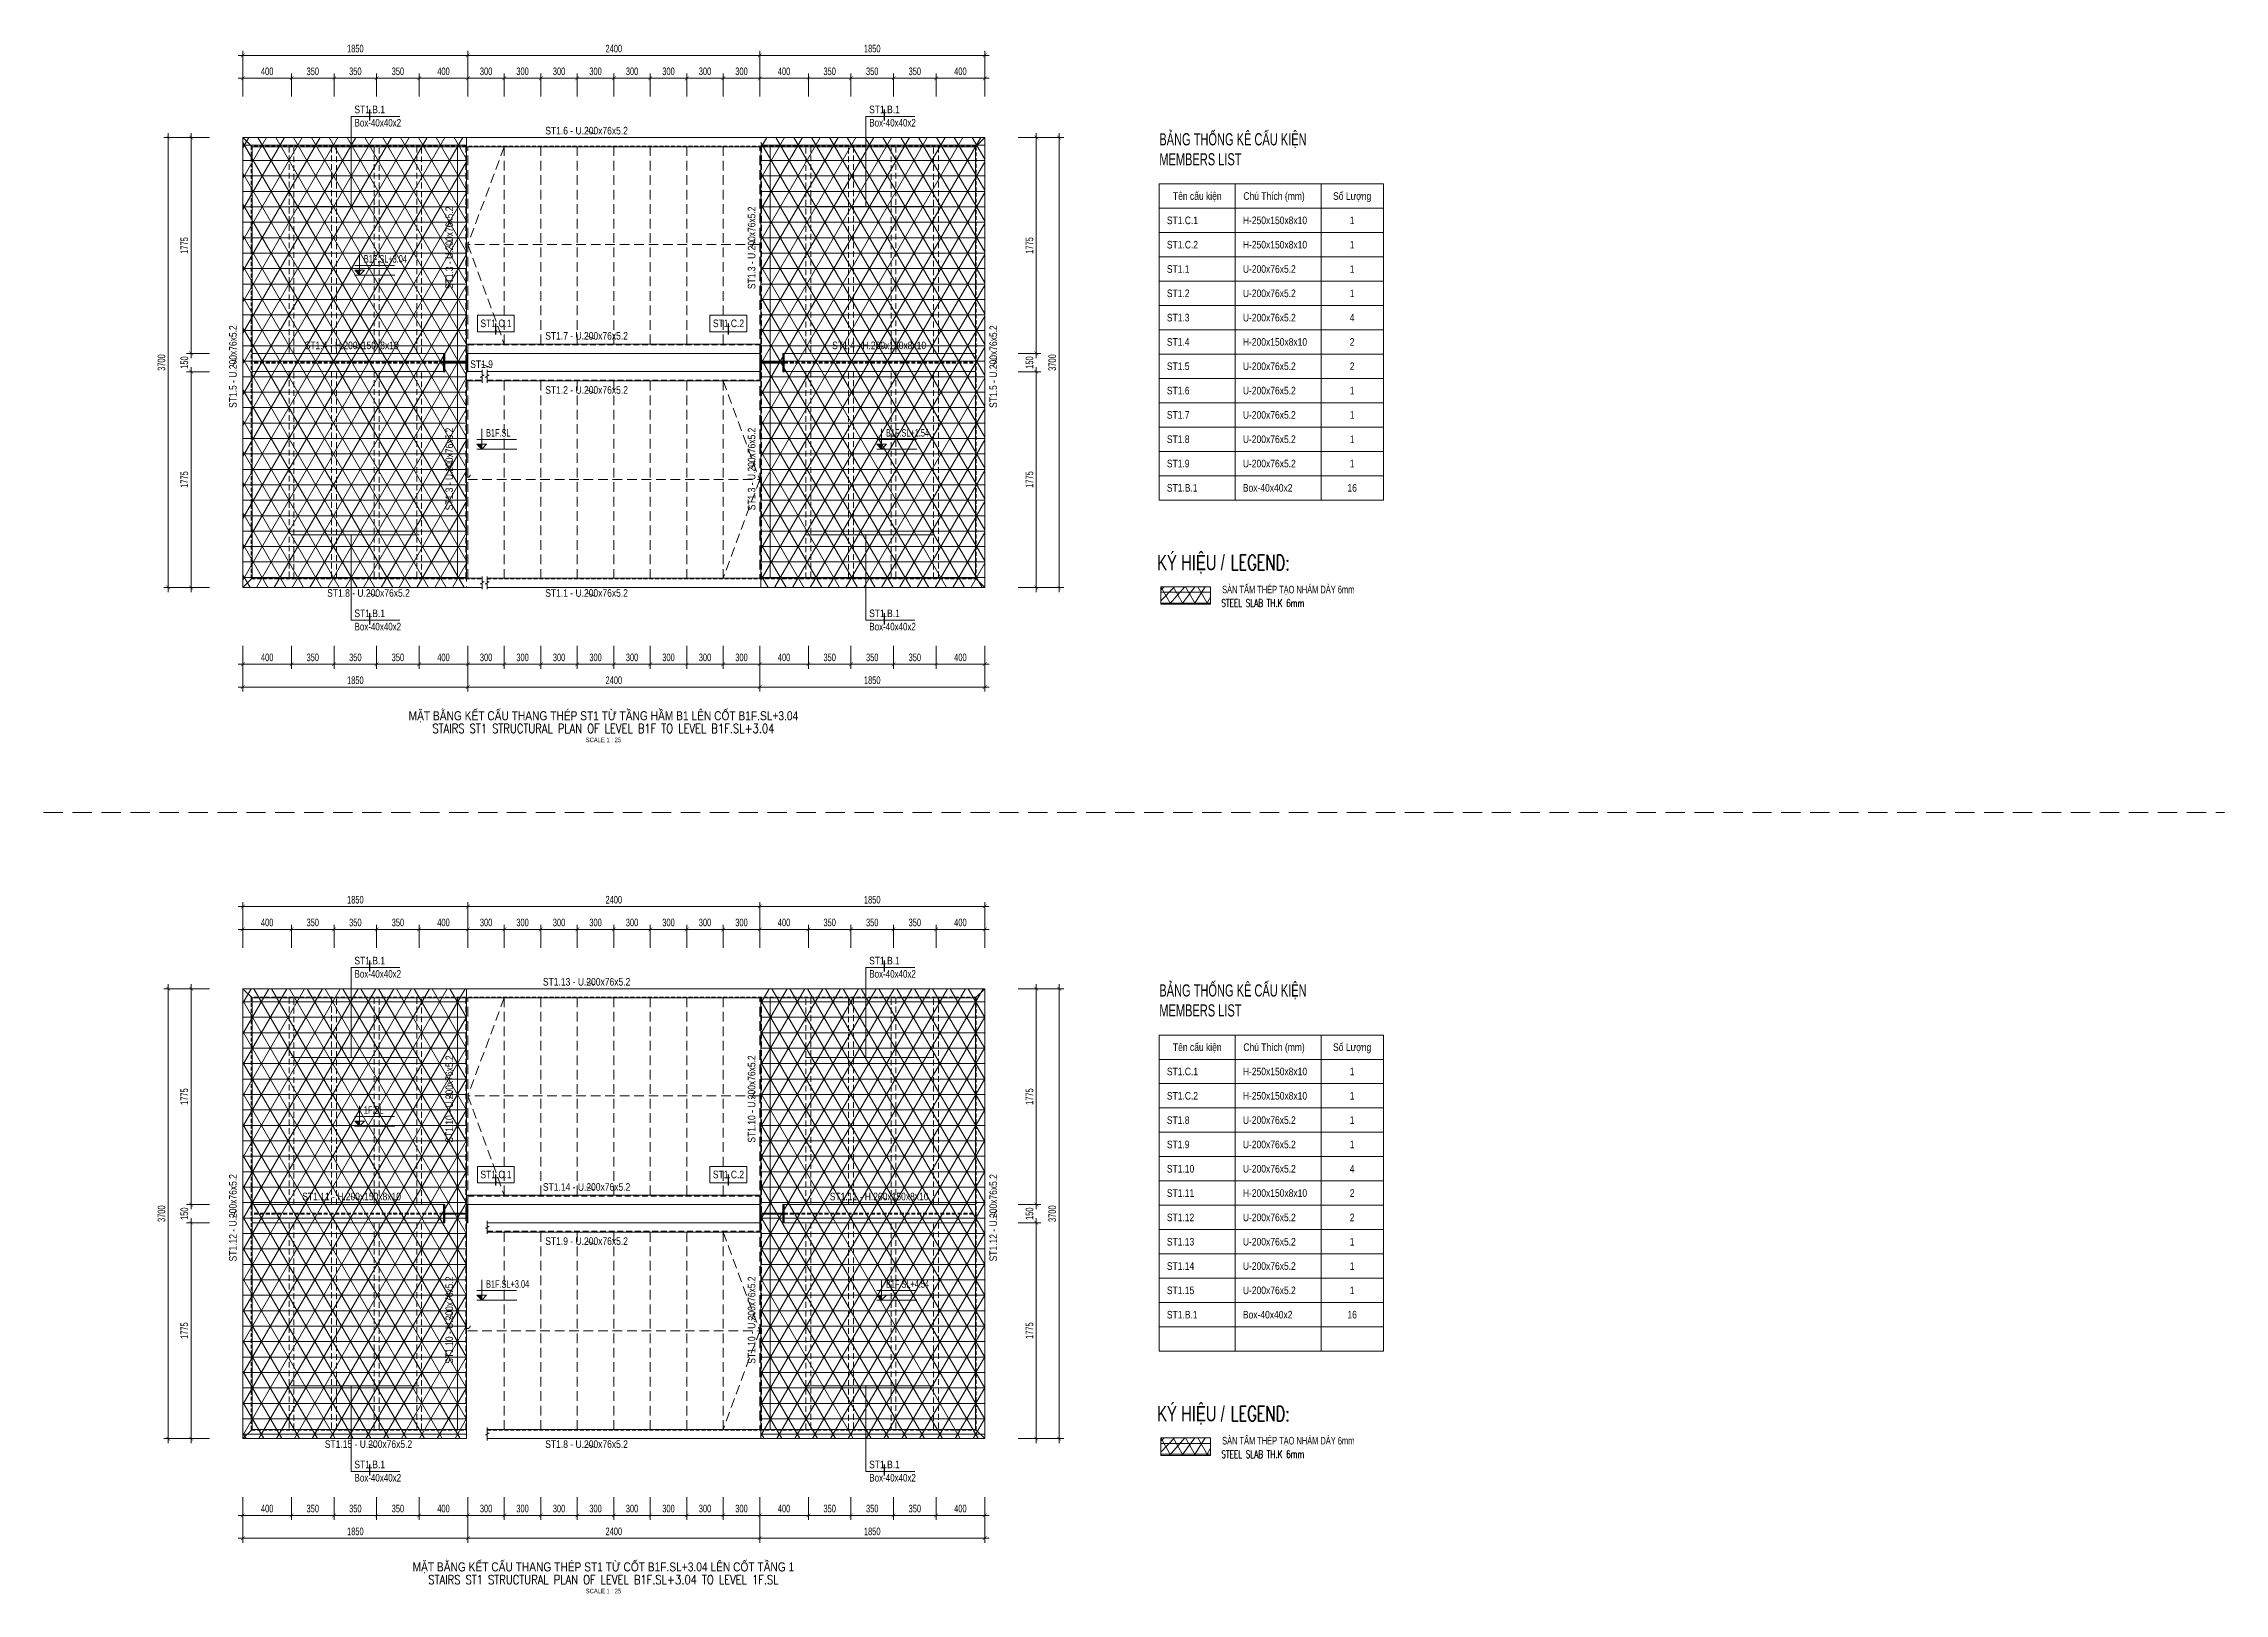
# Model space of a CAD drawing. Header units: millimetres. Extents: x 80771 to 163038, y -101774 to -59328.
# Drawn here: x 80771 to 98702, y -72074 to -59328 of the extents above; entities that cross this region are included whole.
import ezdxf
from ezdxf.enums import TextEntityAlignment as Align

# ---------------------------------------------------------------- set-up
doc = ezdxf.new("R2010")
doc.units = ezdxf.units.MM
doc.linetypes.add('HIDDEN2', pattern=[4.7625, 3.175, -1.5875])
for name, color, linetype, lineweight in [('$0$NDC_S_ANNO', 7, 'Continuous', 20), ('$0$NDC_S_DIM', 1, 'Continuous', 15), ('NDC_S-ANNO', 7, 'Continuous', 20), ('NDC_S-BEAM-NAME-VERT', 7, 'Continuous', 20), ('NDC_S-BEAM-STEL', 30, 'HIDDEN2', 18), ('NDC_S-COLS-NAME', 7, 'Continuous', 20), ('NDC_S-COLS-STEL', 2, 'Continuous', 20), ('NDC_S-CONT', 3, 'Continuous', 20), ('NDC_S-DIMS', 1, 'Continuous', 15), ('NDC_S-HIDN', 8, 'HIDDEN2', 13), ('NDC_S-HTCH-MAT', 8, 'Continuous', 15), ('NDC_S-MARK', 1, 'Continuous', 15), ('NDC_S-TABL', 3, 'Continuous', 20), ('NDC_S-TEXT-EN', 2, 'Continuous', 20), ('NDC_S-TEXT-SYMB', 7, 'Continuous', 20), ('NDC_S-TEXT-VIE', 7, 'Continuous', 20), ('NDC_S_ANNO', 7, 'Continuous', 20), ('NDC_S_BEAM NAME', 7, 'Continuous', 9), ('NDC_S_CONTINUOUS', 3, 'Continuous', 20), ('NDC_S_DIM', 1, 'Continuous', 15), ('NDC_S_ENG TITLE', 3, 'Continuous', 20), ('NDC_S_HATCH MATERIAL', 8, 'Continuous', 13), ('NDC_S_HIDDEN', 8, 'HIDDEN2', 13), ('NDC_S_TEXT SYMBOL', 7, 'Continuous', 20), ('NDC_S_VN TITLE', 6, 'Continuous', 35)]:
    doc.layers.add(name, color=color, linetype=linetype, lineweight=lineweight)
doc.styles.add('$0$ARIAL', font='arial.ttf', dxfattribs={"width": 0.8})
doc.styles.add('$0$NDC_DIM', font='', dxfattribs={"width": 0.75})
doc.styles.add('ARIAL', font='arial.ttf', dxfattribs={"width": 0.8})
doc.styles.add('NDC_ANNO', font='', dxfattribs={"width": 0.8})
doc.styles.add('NDC_ARIAL', font='arial.ttf', dxfattribs={"width": 0.85})
doc.styles.add('NDC_DIM', font='', dxfattribs={"width": 0.75})
doc.styles.add('NDC_EN TXT', font='romans.shx', dxfattribs={"width": 0.8})
doc.styles.add('NDC_VIE TXT', font='arial.ttf', dxfattribs={"width": 0.8})
doc.styles.get('$0$NDC_DIM').set_extended_font_data('Dotum')
doc.styles.get('NDC_ANNO').set_extended_font_data('Dotum')
doc.styles.get('NDC_DIM').set_extended_font_data('Dotum')
doc.dimstyles.new('$0$NDC_dim_iso', dxfattribs={"dimtxt": 2.5, "dimasz": 1, "dimexe": 1.5, "dimexo": 2.5, "dimgap": 1, "dimtad": 1, "dimdec": 0, "dimzin": 0, "dimdsep": 46, "dimtxsty": '$0$NDC_DIM', "dimblk": '$0$DIMMARK', "dimcen": 0.09, "dimdle": 1.2, "dimclrd": 1, "dimclre": 1, "dimclrt": 3, "dimadec": 0, "dimazin": 0, "dimtfac": 1, "dimtdec": 0, "dimtix": 1, "dimtofl": 0, "dimtmove": 0, "dimatfit": 3, "dimfxl": 8, "dimfxlon": 1, "dimtolj": 1, "dimtzin": 0, "dimarcsym": 0})
doc.dimstyles.new('NDC_dim_25', dxfattribs={"dimscale": 25, "dimtxt": 2.5, "dimasz": 1.5, "dimexe": 1.5, "dimexo": 2.5, "dimgap": 1, "dimtad": 1, "dimdec": 0, "dimrnd": 0.001, "dimzin": 0, "dimdsep": 46, "dimtxsty": 'NDC_DIM', "dimblk": 'DIMMARK', "dimcen": 0, "dimdle": 1.2, "dimclrd": 256, "dimclre": 256, "dimclrt": 3, "dimadec": 0, "dimazin": 0, "dimtfac": 1, "dimtdec": 0, "dimtix": 1, "dimtofl": 0, "dimtmove": 2, "dimatfit": 3, "dimfxl": 6, "dimfxlon": 1, "dimtolj": 1, "dimtzin": 0, "dimlwd": -1, "dimlwe": -1, "dimarcsym": 0})
doc.dimstyles.new('NDC_dim_iso', dxfattribs={"dimtxt": 2.5, "dimasz": 1.5, "dimexe": 1.5, "dimexo": 1.5, "dimgap": 1, "dimtad": 1, "dimdec": 0, "dimrnd": 0.001, "dimzin": 0, "dimdsep": 46, "dimtxsty": 'NDC_DIM', "dimblk": 'DIMMARK', "dimcen": 0, "dimdle": 1.2, "dimclrd": 256, "dimclre": 256, "dimclrt": 3, "dimadec": 0, "dimazin": 0, "dimtfac": 1, "dimtdec": 0, "dimtix": 1, "dimtofl": 0, "dimtmove": 2, "dimatfit": 3, "dimfxl": 6, "dimfxlon": 1, "dimtolj": 1, "dimtzin": 0, "dimlwd": -1, "dimlwe": -1, "dimarcsym": 0})

msp = doc.modelspace()

# ---------------------------------------------------------------- texts
at = {"layer": 'NDC_S-TEXT-EN', "style": 'NDC_EN TXT', "width": 0.7}
for s, height, p in [('LEGEND:', 125, (90532.3, -63658.4)), ('STEEL SLAB TH.K 6mm', 62.5, (90454.7, -63960.3)), ('LEGEND:', 125, (90532.3, -70658.4)), ('STEEL SLAB TH.K 6mm', 62.5, (90454.7, -70960.3))]:
    msp.add_text(s, height=height, dxfattribs=at).set_placement(p)
at = {"layer": 'NDC_S-TEXT-VIE', "style": 'NDC_ARIAL'}
for s, width, p in [('Box-40x40x2', 0.75, (83327.9, -59978.7)), ('Box-40x40x2', 0.75, (87560.3, -59978.7)), ('ST1.C.1', 0.8, (90006.5, -60781.4)), ('H-250x150x8x10', 0.8, (90631.5, -60781.4)), ('ST1.C.2', 0.8, (90006.5, -60981.4)), ('H-250x150x8x10', 0.8, (90631.5, -60981.4)), ('ST1.1', 0.8, (90006.5, -61181.4)), ('U-200x76x5.2', 0.8, (90631.5, -61181.4)), ('ST1.2', 0.8, (90006.5, -61381.4)), ('U-200x76x5.2', 0.8, (90631.5, -61381.4)), ('ST1.3', 0.8, (90006.5, -61581.4)), ('U-200x76x5.2', 0.8, (90631.5, -61581.4)), ('ST1.4', 0.8, (90006.5, -61781.4)), ('H-200x150x8x10', 0.8, (90631.5, -61781.4)), ('ST1.5', 0.8, (90006.5, -61981.4)), ('U-200x76x5.2', 0.8, (90631.5, -61981.4)), ('ST1.6', 0.8, (90006.5, -62181.4)), ('U-200x76x5.2', 0.8, (90631.5, -62181.4)), ('ST1.7', 0.8, (90006.5, -62381.4)), ('U-200x76x5.2', 0.8, (90631.5, -62381.4)), ('ST1.8', 0.8, (90006.5, -62581.4)), ('U-200x76x5.2', 0.8, (90631.5, -62581.4)), ('ST1.9', 0.8, (90006.5, -62781.4)), ('U-200x76x5.2', 0.8, (90631.5, -62781.4)), ('ST1.B.1', 0.8, (90006.5, -62981.4)), ('Box-40x40x2', 0.8, (90631.5, -62981.4)), ('Box-40x40x2', 0.75, (83327.9, -64122.6)), ('Box-40x40x2', 0.75, (87560.3, -64122.6)), ('Box-40x40x2', 0.75, (83327.9, -66978.7)), ('Box-40x40x2', 0.75, (87560.3, -66978.7)), ('ST1.C.1', 0.8, (90006.5, -67781.4)), ('H-250x150x8x10', 0.8, (90631.5, -67781.4)), ('ST1.C.2', 0.8, (90006.5, -67981.4)), ('H-250x150x8x10', 0.8, (90631.5, -67981.4)), ('ST1.8', 0.8, (90006.5, -68181.4)), ('U-200x76x5.2', 0.8, (90631.5, -68181.4)), ('ST1.9', 0.8, (90006.5, -68381.4)), ('U-200x76x5.2', 0.8, (90631.5, -68381.4)), ('ST1.10', 0.8, (90006.5, -68581.4)), ('U-200x76x5.2', 0.8, (90631.5, -68581.4)), ('ST1.11', 0.8, (90006.5, -68781.4)), ('H-200x150x8x10', 0.8, (90631.5, -68781.4)), ('ST1.12', 0.8, (90006.5, -68981.4)), ('U-200x76x5.2', 0.8, (90631.5, -68981.4)), ('ST1.13', 0.8, (90006.5, -69181.4)), ('U-200x76x5.2', 0.8, (90631.5, -69181.4)), ('ST1.14', 0.8, (90006.5, -69381.4)), ('U-200x76x5.2', 0.8, (90631.5, -69381.4)), ('ST1.15', 0.8, (90006.5, -69581.4)), ('U-200x76x5.2', 0.8, (90631.5, -69581.4)), ('ST1.B.1', 0.8, (90006.5, -69781.4)), ('Box-40x40x2', 0.8, (90631.5, -69781.4)), ('Box-40x40x2', 0.75, (83327.9, -71122.6)), ('Box-40x40x2', 0.75, (87560.3, -71122.6))]:
    msp.add_text(s, height=62.5, dxfattribs=dict(at, width=width)).set_placement(p, align=Align.MIDDLE_LEFT)
at = {"layer": 'NDC_S-TEXT-VIE', "style": 'NDC_VIE TXT'}
for s, height, width, p in [('BẢNG THỐNG KÊ CẤU KIỆN', 100, 0.65, (89944.4, -60064.7)), ('MEMBERS LIST', 100, 0.65, (89944.4, -60229)), ('KÝ HIỆU /', 125, 0.7, (89926, -63533.4)), ('BẢNG THỐNG KÊ CẤU KIỆN', 100, 0.65, (89944.4, -67064.7)), ('MEMBERS LIST', 100, 0.65, (89944.4, -67229)), ('KÝ HIỆU /', 125, 0.7, (89926, -70533.4))]:
    msp.add_text(s, height=height, dxfattribs=dict(at, width=width)).set_placement(p, align=Align.TOP_LEFT)
at = {"layer": 'NDC_S-TEXT-VIE', "style": 'NDC_ARIAL', "width": 0.8}
for s, p in [('Tên cấu kiện', (90256.5, -60581.4)), ('Chú Thích (mm)', (90887.6, -60581.4)), ('Số Lượng', (91530, -60581.4)), ('1', (91530, -60781.4)), ('1', (91530, -60981.4)), ('1', (91530, -61181.4)), ('1', (91530, -61381.4)), ('4', (91530, -61581.4)), ('2', (91530, -61781.4)), ('2', (91530, -61981.4)), ('1', (91530, -62181.4)), ('1', (91530, -62381.4)), ('1', (91530, -62581.4)), ('1', (91530, -62781.4)), ('16', (91530, -62981.4)), ('Tên cấu kiện', (90256.5, -67581.4)), ('Chú Thích (mm)', (90887.6, -67581.4)), ('Số Lượng', (91530, -67581.4)), ('1', (91530, -67781.4)), ('1', (91530, -67981.4)), ('1', (91530, -68181.4)), ('1', (91530, -68381.4)), ('4', (91530, -68581.4)), ('2', (91530, -68781.4)), ('2', (91530, -68981.4)), ('1', (91530, -69181.4)), ('1', (91530, -69381.4)), ('1', (91530, -69581.4)), ('16', (91530, -69781.4))]:
    msp.add_text(s, height=62.5, dxfattribs=at).set_placement(p, align=Align.MIDDLE_CENTER)
at = {"layer": 'NDC_S-TEXT-VIE', "style": 'NDC_VIE TXT', "width": 0.7}
for p in [(90461.1, -63848.9), (90461.1, -70848.9)]:
    msp.add_text('SÀN TẤM THÉP TẠO NHÁM DÀY 6mm', height=62.5, dxfattribs=at).set_placement(p)

# ---------------------------------------------------------------- blocks, each defined once
blk = doc.blocks.new('*U99')
for p, q in [((0.65, 7.48), (-1.87, 7.48)), ((0.93, 7.2), (0.93, 0.67)), ((1.24, 7.2), (1.24, 0.67)), ((1.52, 7.48), (4.04, 7.48)), ((0.65, 0.39), (-1.87, 0.39)), ((1.52, 0.39), (4.04, 0.39))]:
    blk.add_line(p, q)
for points in [[(4.04, 7.48), (4.04, 7.87), (-1.87, 7.87), (-1.87, 7.48)], [(-1.87, 0.39), (-1.87, 0), (4.04, 0), (4.04, 0.39)]]:
    blk.add_lwpolyline(points)
for centre, start, end in [((0.65, 7.2), 360, 450), ((1.52, 7.2), 90, 180), ((0.65, 0.67), 270, 360), ((1.52, 0.67), 180, 270)]:
    blk.add_arc(centre, 0.276, start, end)
blk = doc.blocks.new('*U98')
for p, q in [((0.65, 7.48), (-1.87, 7.48)), ((0.93, 7.2), (0.93, 0.67)), ((1.24, 7.2), (1.24, 0.67)), ((1.52, 7.48), (4.04, 7.48)), ((0.65, 0.39), (-1.87, 0.39)), ((1.52, 0.39), (4.04, 0.39))]:
    blk.add_line(p, q)
for points in [[(4.04, 7.48), (4.04, 7.87), (-1.87, 7.87), (-1.87, 7.48)], [(-1.87, 0.39), (-1.87, 0), (4.04, 0), (4.04, 0.39)]]:
    blk.add_lwpolyline(points)
for centre, start, end in [((0.65, 7.2), 360, 450), ((1.52, 7.2), 90, 180), ((0.65, 0.67), 270, 360), ((1.52, 0.67), 180, 270)]:
    blk.add_arc(centre, 0.276, start, end)
blk = doc.blocks.new('TT1')
at = {"layer": 'NDC_S_HATCH MATERIAL'}
h = blk.add_hatch(dxfattribs=at)
h.set_pattern_fill('NET3', color=256, scale=40)
h.set_pattern_definition([(0, (61817.37, 46136.75), (0, 127), []), (60, (61817.37, 46136.75), (-109.98523, 63.5), []), (120, (61817.37, 46136.75), (-109.98523, -63.5), [])])
h.paths.add_polyline_path([(0, 3700), (1840, 3700), (1840, 0), (0, 0)])
h = blk.add_hatch(dxfattribs=at)
h.set_pattern_fill('NET3', color=256, scale=40)
h.set_pattern_definition([(0, (66077.37, 46136.75), (0, 127), []), (60, (66077.37, 46136.75), (-109.98523, 63.5), []), (120, (66077.37, 46136.75), (-109.98523, -63.5), [])])
h.paths.add_polyline_path([(4260, 3700), (6100, 3700), (6100, 0), (4260, 0)])
h = blk.add_hatch(dxfattribs=at)
h.set_pattern_fill('ANSI31', color=256)
h.set_pattern_definition([(45, (60813.488, 46692.3806), (-2.24506403, 2.24506403), [])])
edge = h.paths.add_edge_path()
edge.add_line((1660, 1775), (1650, 1775))
edge.add_line((1650, 1775), (1650, 1925))
edge.add_line((1650, 1925), (1660, 1925))
edge = h.paths.add_edge_path()
edge.add_line((1833, 1846), (1667, 1846))
edge = h.paths.add_edge_path()
edge.add_line((1833, 1854), (1667, 1854))
edge = h.paths.add_edge_path(flags=16)
edge.add_line((1660, 1839), (1660, 1775))
edge = h.paths.add_edge_path()
edge.add_line((1840, 1839), (1840, 1775))
edge = h.paths.add_edge_path(flags=16)
edge.add_line((1660, 1861), (1660, 1925))
edge = h.paths.add_edge_path()
edge.add_line((1840, 1861), (1840, 1925))
edge = h.paths.add_edge_path()
edge.add_line((1840, 1925), (1850, 1925))
edge.add_line((1850, 1925), (1850, 1775))
edge.add_line((1850, 1775), (1840, 1775))
edge = h.paths.add_edge_path()
edge.add_arc((1667, 1839), 7.01, 90, 180)
edge = h.paths.add_edge_path()
edge.add_arc((1667, 1861), 7.01, 180, 270)
edge = h.paths.add_edge_path()
edge.add_arc((1833, 1839), 7.01, 0, 90)
edge = h.paths.add_edge_path()
edge.add_arc((1833, 1861), 7.01, 270, 360)
h = blk.add_hatch(dxfattribs=at)
h.set_pattern_fill('ANSI31', color=256)
h.set_pattern_definition([(45, (61113.488, 46692.3806), (-2.24506403, 2.24506403), [])])
edge = h.paths.add_edge_path()
edge.add_line((4260, 1775), (4250, 1775))
edge.add_line((4250, 1775), (4250, 1925))
edge.add_line((4250, 1925), (4260, 1925))
edge = h.paths.add_edge_path()
edge.add_line((4433, 1846), (4267, 1846))
edge = h.paths.add_edge_path()
edge.add_line((4433, 1854), (4267, 1854))
edge = h.paths.add_edge_path(flags=16)
edge.add_line((4260, 1839), (4260, 1775))
edge = h.paths.add_edge_path()
edge.add_line((4440, 1839), (4440, 1775))
edge = h.paths.add_edge_path(flags=16)
edge.add_line((4260, 1861), (4260, 1925))
edge = h.paths.add_edge_path()
edge.add_line((4440, 1861), (4440, 1925))
edge = h.paths.add_edge_path()
edge.add_line((4440, 1925), (4450, 1925))
edge.add_line((4450, 1925), (4450, 1775))
edge.add_line((4450, 1775), (4440, 1775))
edge = h.paths.add_edge_path()
edge.add_arc((4267, 1839), 7.01, 90, 180)
edge = h.paths.add_edge_path()
edge.add_arc((4267, 1861), 7.01, 180, 270)
edge = h.paths.add_edge_path()
edge.add_arc((4433, 1839), 7.01, 0, 90)
edge = h.paths.add_edge_path()
edge.add_arc((4433, 1861), 7.01, 270, 360)
at = {"layer": 'NDC_S-BEAM-STEL', "ltscale": 15}
for p, q in [((1834, 3624), (1834, 76)), ((4266, 3624), (4266, 76))]:
    blk.add_line(p, q, dxfattribs=at)
for points in [[(420, 3624), (380, 3624), (380, 1925), (420, 1925)], [(770, 3624), (730, 3624), (730, 1925), (770, 1925)], [(1120, 3624), (1080, 3624), (1080, 1925), (1120, 1925)], [(1470, 3624), (1430, 3624), (1430, 1925), (1470, 1925)], [(4630, 3624), (4670, 3624), (4670, 1925), (4630, 1925)], [(4980, 3624), (5020, 3624), (5020, 1925), (4980, 1925)], [(5330, 3624), (5370, 3624), (5370, 1925), (5330, 1925)], [(5680, 3624), (5720, 3624), (5720, 1925), (5680, 1925)], [(420, 1775), (380, 1775), (380, 76), (420, 76)], [(770, 1775), (730, 1775), (730, 76), (770, 76)], [(1120, 1775), (1080, 1775), (1080, 76), (1120, 76)], [(1470, 1775), (1430, 1775), (1430, 76), (1470, 76)], [(4630, 1775), (4670, 1775), (4670, 76), (4630, 76)], [(4980, 1775), (5020, 1775), (5020, 76), (4980, 76)], [(5330, 1775), (5370, 1775), (5370, 76), (5330, 76)], [(5680, 1775), (5720, 1775), (5720, 76), (5680, 76)]]:
    blk.add_lwpolyline(points, close=True, dxfattribs=at)
for points in [[(4260, 1995), (1840, 1995)], [(1840, 1705), (1968, 1705)], [(2010, 1705), (4260, 1705)]]:
    blk.add_lwpolyline(points, dxfattribs=at)
at = {"layer": 'NDC_S-HIDN', "ltscale": 25}
for p, q in [((1850, 1925), (1850, 3624)), ((2150, 2001), (2150, 3624)), ((2450, 2001), (2450, 3624)), ((2750, 2001), (2750, 3624)), ((3050, 2001), (3050, 3624)), ((3350, 2001), (3350, 3624)), ((3650, 2001), (3650, 3624)), ((3950, 2001), (3950, 3624)), ((4250, 1925), (4250, 3624)), ((1850, 1699), (1850, 76)), ((2150, 1699), (2150, 76)), ((2450, 1699), (2450, 76)), ((2750, 1699), (2750, 76)), ((3050, 1699), (3050, 76)), ((3350, 1699), (3350, 76)), ((3650, 1699), (3650, 76)), ((3950, 1699), (3950, 76)), ((4250, 1775), (4250, 76))]:
    blk.add_line(p, q, dxfattribs=at)
at = {"layer": 'NDC_S-HIDN', "ltscale": 10}
for p, q in [((1650, 1854), (76, 1854)), ((1650, 1846), (76, 1846)), ((4450, 1854), (6024, 1854)), ((4450, 1846), (6024, 1846))]:
    blk.add_line(p, q, dxfattribs=at)
at = {"layer": 'NDC_S-HIDN', "ltscale": 25}
blk.add_lwpolyline([(0, 3700), (1840, 3700), (1840, 0), (0, 0)], close=True, dxfattribs=at)
at = {"layer": 'NDC_S-HIDN', "ltscale": 10}
blk.add_lwpolyline([(2010, 70), (6030, 70), (6030, 3630), (70, 3630), (70, 70), (1968, 70)], dxfattribs=at)
at = {"layer": 'NDC_S-HIDN', "ltscale": 25}
for points in [[(2150, 3624), (1850, 2820), (2150, 2001)], [(4260, 3700), (6100, 3700), (6100, 0), (4260, 0), (4260, 1925)], [(4250, 2820), (1850, 2820)], [(3950, 1699), (4250, 887), (3950, 76)], [(1850, 887), (4250, 887)]]:
    blk.add_lwpolyline(points, dxfattribs=at)
blk.add_circle((1850, 926), 19.2, dxfattribs=at)
at = {"layer": 'NDC_S_CONTINUOUS'}
for p, q in [((0, 3700), (76, 3624)), ((1764, 3624), (1764, 76)), ((1840, 3624), (1840, 76)), ((4260, 3624), (4260, 76)), ((4336, 3624), (4336, 76)), ((6024, 3624), (6100, 3700)), ((1650, 1925), (76, 1925)), ((4450, 1925), (6024, 1925)), ((1650, 1775), (76, 1775)), ((4450, 1775), (6024, 1775)), ((0, 0), (76, 76)), ((6024, 76), (6100, 0))]:
    blk.add_line(p, q, dxfattribs=at)
for points in [[(2010, 0), (6100, 0), (6100, 3700), (0, 3700), (0, 0), (1968, 0)], [(2010, 76), (6024, 76), (6024, 3624), (76, 3624), (76, 76), (1968, 76)], [(4260, 2001), (1840, 2001)], [(1660, 1925), (1650, 1925), (1650, 1775), (1660, 1775)], [(4260, 1925), (1840, 1925)], [(1840, 1775), (1968, 1775)], [(1840, 1699), (1968, 1699)], [(2010, 1775), (4260, 1775)], [(2010, 1699), (4260, 1699)]]:
    blk.add_lwpolyline(points, dxfattribs=at)
at = {"layer": 'NDC_S_HATCH MATERIAL'}
for points in [[(1968, 1684), (1968, 1729), (1953, 1729), (1984, 1745), (1968, 1745), (1968, 1790)], [(2010, 1684), (2010, 1729), (1994, 1729), (2025, 1745), (2010, 1745), (2010, 1790)], [(1968, -15), (1968, 30), (1953, 30), (1984, 46), (1968, 46), (1968, 91)], [(2010, -15), (2010, 30), (1994, 30), (2025, 46), (2010, 46), (2010, 91)]]:
    blk.add_lwpolyline(points, dxfattribs=at)
at = {"layer": 'NDC_S-COLS-STEL', "xscale": -25.40000000000001, "yscale": 25.40000000000001, "zscale": 25.4, "rotation": 270}
for name, p in [('*U99', (1650, 1822)), ('*U98', (4250, 1822))]:
    blk.add_blockref(name, p, dxfattribs=at)
blk = doc.blocks.new('DIMMARK')
at = {"layer": 'NDC_S_DIM', "color": 1}
blk.add_line((-1.5, 0), (1, 0), dxfattribs=at)
at = {"layer": 'NDC_S_DIM', "color": 2, "const_width": 0.1}
blk.add_lwpolyline([(-0.42, -0.42), (0.42, 0.42)], dxfattribs=at)
blk = doc.blocks.new('*D538')
at = {"layer": 'Defpoints', "color": 0, "transparency": 16777216}
for p in [(82409, -63801), (84259, -63801), (84259, -64620)]:
    blk.add_point(p, dxfattribs=at)
at = {"layer": 'NDC_S_DIM', "transparency": 16777216}
for p, q in [((82409, -64470), (82409, -64657)), ((84259, -64470), (84259, -64657)), ((82446, -64620), (84221, -64620))]:
    blk.add_line(p, q, dxfattribs=at)
at = {"layer": 'NDC_S_DIM', "transparency": 16777216, "xscale": 37.5, "yscale": 37.5, "zscale": 37.5, "rotation": 180}
blk.add_blockref('DIMMARK', (82409, -64620), dxfattribs=at)
at = {"layer": 'NDC_S_DIM', "transparency": 16777216, "xscale": 37.5, "yscale": 37.5, "zscale": 37.5}
blk.add_blockref('DIMMARK', (84259, -64620), dxfattribs=at)
at = {"layer": 'NDC_S_DIM', "color": 3, "transparency": 16777216, "insert": (83334, -64564), "char_height": 62.5, "attachment_point": 5, "style": 'NDC_DIM'}
blk.add_mtext('\\A1;1850', dxfattribs=at)
blk = doc.blocks.new('*D539')
at = {"layer": 'Defpoints', "color": 0, "transparency": 16777216}
for p in [(84259, -63801), (86659, -63801), (86659, -64620)]:
    blk.add_point(p, dxfattribs=at)
at = {"layer": 'NDC_S_DIM', "transparency": 16777216}
for p, q in [((84259, -64470), (84259, -64657)), ((86659, -64470), (86659, -64657)), ((84296, -64620), (86621, -64620))]:
    blk.add_line(p, q, dxfattribs=at)
at = {"layer": 'NDC_S_DIM', "transparency": 16777216, "xscale": 37.5, "yscale": 37.5, "zscale": 37.5, "rotation": 180}
blk.add_blockref('DIMMARK', (84259, -64620), dxfattribs=at)
at = {"layer": 'NDC_S_DIM', "transparency": 16777216, "xscale": 37.5, "yscale": 37.5, "zscale": 37.5}
blk.add_blockref('DIMMARK', (86659, -64620), dxfattribs=at)
at = {"layer": 'NDC_S_DIM', "color": 3, "transparency": 16777216, "insert": (85459, -64564), "char_height": 62.5, "attachment_point": 5, "style": 'NDC_DIM'}
blk.add_mtext('\\A1;2400', dxfattribs=at)
blk = doc.blocks.new('*D540')
at = {"layer": 'Defpoints', "color": 0, "transparency": 16777216}
for p in [(86659, -63801), (88509, -63801), (88509, -64620)]:
    blk.add_point(p, dxfattribs=at)
at = {"layer": 'NDC_S_DIM', "transparency": 16777216}
for p, q in [((86659, -64470), (86659, -64657)), ((88509, -64470), (88509, -64657)), ((86696, -64620), (88471, -64620))]:
    blk.add_line(p, q, dxfattribs=at)
at = {"layer": 'NDC_S_DIM', "transparency": 16777216, "xscale": 37.5, "yscale": 37.5, "zscale": 37.5, "rotation": 180}
blk.add_blockref('DIMMARK', (86659, -64620), dxfattribs=at)
at = {"layer": 'NDC_S_DIM', "transparency": 16777216, "xscale": 37.5, "yscale": 37.5, "zscale": 37.5}
blk.add_blockref('DIMMARK', (88509, -64620), dxfattribs=at)
at = {"layer": 'NDC_S_DIM', "color": 3, "transparency": 16777216, "insert": (87584, -64564), "char_height": 62.5, "attachment_point": 5, "style": 'NDC_DIM'}
blk.add_mtext('\\A1;1850', dxfattribs=at)
blk = doc.blocks.new('*D541')
at = {"layer": 'Defpoints', "color": 0, "transparency": 16777216}
for p in [(82409, -63801), (82809, -63801), (82809, -64432)]:
    blk.add_point(p, dxfattribs=at)
at = {"layer": 'NDC_S_DIM', "transparency": 16777216}
for p, q in [((82409, -64282), (82409, -64470)), ((82809, -64282), (82809, -64470)), ((82446, -64432), (82771, -64432))]:
    blk.add_line(p, q, dxfattribs=at)
at = {"layer": 'NDC_S_DIM', "transparency": 16777216, "xscale": 37.5, "yscale": 37.5, "zscale": 37.5, "rotation": 180}
blk.add_blockref('DIMMARK', (82409, -64432), dxfattribs=at)
at = {"layer": 'NDC_S_DIM', "transparency": 16777216, "xscale": 37.5, "yscale": 37.5, "zscale": 37.5}
blk.add_blockref('DIMMARK', (82809, -64432), dxfattribs=at)
at = {"layer": 'NDC_S_DIM', "color": 3, "transparency": 16777216, "insert": (82609, -64376), "char_height": 62.5, "attachment_point": 5, "style": 'NDC_DIM'}
blk.add_mtext('\\A1;400', dxfattribs=at)
blk = doc.blocks.new('*D542')
at = {"layer": 'Defpoints', "color": 0, "transparency": 16777216}
for p in [(82809, -63801), (83159, -63801), (83159, -64432)]:
    blk.add_point(p, dxfattribs=at)
at = {"layer": 'NDC_S_DIM', "transparency": 16777216}
for p, q in [((82809, -64282), (82809, -64470)), ((83159, -64282), (83159, -64470)), ((82846, -64432), (83121, -64432))]:
    blk.add_line(p, q, dxfattribs=at)
at = {"layer": 'NDC_S_DIM', "transparency": 16777216, "xscale": 37.5, "yscale": 37.5, "zscale": 37.5, "rotation": 180}
blk.add_blockref('DIMMARK', (82809, -64432), dxfattribs=at)
at = {"layer": 'NDC_S_DIM', "transparency": 16777216, "xscale": 37.5, "yscale": 37.5, "zscale": 37.5}
blk.add_blockref('DIMMARK', (83159, -64432), dxfattribs=at)
at = {"layer": 'NDC_S_DIM', "color": 3, "transparency": 16777216, "insert": (82984, -64376), "char_height": 62.5, "attachment_point": 5, "style": 'NDC_DIM'}
blk.add_mtext('\\A1;350', dxfattribs=at)
blk = doc.blocks.new('*D543')
at = {"layer": 'Defpoints', "color": 0, "transparency": 16777216}
for p in [(83159, -63801), (83509, -63801), (83509, -64432)]:
    blk.add_point(p, dxfattribs=at)
at = {"layer": 'NDC_S_DIM', "transparency": 16777216}
for p, q in [((83159, -64282), (83159, -64470)), ((83509, -64282), (83509, -64470)), ((83196, -64432), (83471, -64432))]:
    blk.add_line(p, q, dxfattribs=at)
at = {"layer": 'NDC_S_DIM', "transparency": 16777216, "xscale": 37.5, "yscale": 37.5, "zscale": 37.5, "rotation": 180}
blk.add_blockref('DIMMARK', (83159, -64432), dxfattribs=at)
at = {"layer": 'NDC_S_DIM', "transparency": 16777216, "xscale": 37.5, "yscale": 37.5, "zscale": 37.5}
blk.add_blockref('DIMMARK', (83509, -64432), dxfattribs=at)
at = {"layer": 'NDC_S_DIM', "color": 3, "transparency": 16777216, "insert": (83334, -64376), "char_height": 62.5, "attachment_point": 5, "style": 'NDC_DIM'}
blk.add_mtext('\\A1;350', dxfattribs=at)
blk = doc.blocks.new('*D544')
at = {"layer": 'Defpoints', "color": 0, "transparency": 16777216}
for p in [(83509, -63801), (83859, -63801), (83859, -64432)]:
    blk.add_point(p, dxfattribs=at)
at = {"layer": 'NDC_S_DIM', "transparency": 16777216}
for p, q in [((83509, -64282), (83509, -64470)), ((83859, -64282), (83859, -64470)), ((83546, -64432), (83821, -64432))]:
    blk.add_line(p, q, dxfattribs=at)
at = {"layer": 'NDC_S_DIM', "transparency": 16777216, "xscale": 37.5, "yscale": 37.5, "zscale": 37.5, "rotation": 180}
blk.add_blockref('DIMMARK', (83509, -64432), dxfattribs=at)
at = {"layer": 'NDC_S_DIM', "transparency": 16777216, "xscale": 37.5, "yscale": 37.5, "zscale": 37.5}
blk.add_blockref('DIMMARK', (83859, -64432), dxfattribs=at)
at = {"layer": 'NDC_S_DIM', "color": 3, "transparency": 16777216, "insert": (83684, -64376), "char_height": 62.5, "attachment_point": 5, "style": 'NDC_DIM'}
blk.add_mtext('\\A1;350', dxfattribs=at)
blk = doc.blocks.new('*D545')
at = {"layer": 'Defpoints', "color": 0, "transparency": 16777216}
for p in [(83859, -63801), (84259, -63801), (84259, -64432)]:
    blk.add_point(p, dxfattribs=at)
at = {"layer": 'NDC_S_DIM', "transparency": 16777216}
for p, q in [((83859, -64282), (83859, -64470)), ((84259, -64282), (84259, -64470)), ((83896, -64432), (84221, -64432))]:
    blk.add_line(p, q, dxfattribs=at)
at = {"layer": 'NDC_S_DIM', "transparency": 16777216, "xscale": 37.5, "yscale": 37.5, "zscale": 37.5, "rotation": 180}
blk.add_blockref('DIMMARK', (83859, -64432), dxfattribs=at)
at = {"layer": 'NDC_S_DIM', "transparency": 16777216, "xscale": 37.5, "yscale": 37.5, "zscale": 37.5}
blk.add_blockref('DIMMARK', (84259, -64432), dxfattribs=at)
at = {"layer": 'NDC_S_DIM', "color": 3, "transparency": 16777216, "insert": (84059, -64376), "char_height": 62.5, "attachment_point": 5, "style": 'NDC_DIM'}
blk.add_mtext('\\A1;400', dxfattribs=at)
blk = doc.blocks.new('*D546')
at = {"layer": 'Defpoints', "color": 0, "transparency": 16777216}
for p in [(84259, -63801), (84559, -63801), (84559, -64432)]:
    blk.add_point(p, dxfattribs=at)
at = {"layer": 'NDC_S_DIM', "transparency": 16777216}
for p, q in [((84259, -64282), (84259, -64470)), ((84559, -64282), (84559, -64470)), ((84296, -64432), (84521, -64432))]:
    blk.add_line(p, q, dxfattribs=at)
at = {"layer": 'NDC_S_DIM', "transparency": 16777216, "xscale": 37.5, "yscale": 37.5, "zscale": 37.5, "rotation": 180}
blk.add_blockref('DIMMARK', (84259, -64432), dxfattribs=at)
at = {"layer": 'NDC_S_DIM', "transparency": 16777216, "xscale": 37.5, "yscale": 37.5, "zscale": 37.5}
blk.add_blockref('DIMMARK', (84559, -64432), dxfattribs=at)
at = {"layer": 'NDC_S_DIM', "color": 3, "transparency": 16777216, "insert": (84409, -64376), "char_height": 62.5, "attachment_point": 5, "style": 'NDC_DIM'}
blk.add_mtext('\\A1;300', dxfattribs=at)
blk = doc.blocks.new('*D547')
at = {"layer": 'Defpoints', "color": 0, "transparency": 16777216}
for p in [(84559, -63801), (84859, -63801), (84859, -64432)]:
    blk.add_point(p, dxfattribs=at)
at = {"layer": 'NDC_S_DIM', "transparency": 16777216}
for p, q in [((84559, -64282), (84559, -64470)), ((84859, -64282), (84859, -64470)), ((84596, -64432), (84821, -64432))]:
    blk.add_line(p, q, dxfattribs=at)
at = {"layer": 'NDC_S_DIM', "transparency": 16777216, "xscale": 37.5, "yscale": 37.5, "zscale": 37.5, "rotation": 180}
blk.add_blockref('DIMMARK', (84559, -64432), dxfattribs=at)
at = {"layer": 'NDC_S_DIM', "transparency": 16777216, "xscale": 37.5, "yscale": 37.5, "zscale": 37.5}
blk.add_blockref('DIMMARK', (84859, -64432), dxfattribs=at)
at = {"layer": 'NDC_S_DIM', "color": 3, "transparency": 16777216, "insert": (84709, -64376), "char_height": 62.5, "attachment_point": 5, "style": 'NDC_DIM'}
blk.add_mtext('\\A1;300', dxfattribs=at)
blk = doc.blocks.new('*D548')
at = {"layer": 'Defpoints', "color": 0, "transparency": 16777216}
for p in [(84859, -63801), (85159, -63801), (85159, -64432)]:
    blk.add_point(p, dxfattribs=at)
at = {"layer": 'NDC_S_DIM', "transparency": 16777216}
for p, q in [((84859, -64282), (84859, -64470)), ((85159, -64282), (85159, -64470)), ((84896, -64432), (85121, -64432))]:
    blk.add_line(p, q, dxfattribs=at)
at = {"layer": 'NDC_S_DIM', "transparency": 16777216, "xscale": 37.5, "yscale": 37.5, "zscale": 37.5, "rotation": 180}
blk.add_blockref('DIMMARK', (84859, -64432), dxfattribs=at)
at = {"layer": 'NDC_S_DIM', "transparency": 16777216, "xscale": 37.5, "yscale": 37.5, "zscale": 37.5}
blk.add_blockref('DIMMARK', (85159, -64432), dxfattribs=at)
at = {"layer": 'NDC_S_DIM', "color": 3, "transparency": 16777216, "insert": (85009, -64376), "char_height": 62.5, "attachment_point": 5, "style": 'NDC_DIM'}
blk.add_mtext('\\A1;300', dxfattribs=at)
blk = doc.blocks.new('*D549')
at = {"layer": 'Defpoints', "color": 0, "transparency": 16777216}
for p in [(85159, -63801), (85459, -63801), (85459, -64432)]:
    blk.add_point(p, dxfattribs=at)
at = {"layer": 'NDC_S_DIM', "transparency": 16777216}
for p, q in [((85159, -64282), (85159, -64470)), ((85459, -64282), (85459, -64470)), ((85196, -64432), (85421, -64432))]:
    blk.add_line(p, q, dxfattribs=at)
at = {"layer": 'NDC_S_DIM', "transparency": 16777216, "xscale": 37.5, "yscale": 37.5, "zscale": 37.5, "rotation": 180}
blk.add_blockref('DIMMARK', (85159, -64432), dxfattribs=at)
at = {"layer": 'NDC_S_DIM', "transparency": 16777216, "xscale": 37.5, "yscale": 37.5, "zscale": 37.5}
blk.add_blockref('DIMMARK', (85459, -64432), dxfattribs=at)
at = {"layer": 'NDC_S_DIM', "color": 3, "transparency": 16777216, "insert": (85309, -64376), "char_height": 62.5, "attachment_point": 5, "style": 'NDC_DIM'}
blk.add_mtext('\\A1;300', dxfattribs=at)
blk = doc.blocks.new('*D550')
at = {"layer": 'Defpoints', "color": 0, "transparency": 16777216}
for p in [(85459, -63801), (85759, -63801), (85759, -64432)]:
    blk.add_point(p, dxfattribs=at)
at = {"layer": 'NDC_S_DIM', "transparency": 16777216}
for p, q in [((85459, -64282), (85459, -64470)), ((85759, -64282), (85759, -64470)), ((85496, -64432), (85721, -64432))]:
    blk.add_line(p, q, dxfattribs=at)
at = {"layer": 'NDC_S_DIM', "transparency": 16777216, "xscale": 37.5, "yscale": 37.5, "zscale": 37.5, "rotation": 180}
blk.add_blockref('DIMMARK', (85459, -64432), dxfattribs=at)
at = {"layer": 'NDC_S_DIM', "transparency": 16777216, "xscale": 37.5, "yscale": 37.5, "zscale": 37.5}
blk.add_blockref('DIMMARK', (85759, -64432), dxfattribs=at)
at = {"layer": 'NDC_S_DIM', "color": 3, "transparency": 16777216, "insert": (85609, -64376), "char_height": 62.5, "attachment_point": 5, "style": 'NDC_DIM'}
blk.add_mtext('\\A1;300', dxfattribs=at)
blk = doc.blocks.new('*D551')
at = {"layer": 'Defpoints', "color": 0, "transparency": 16777216}
for p in [(85759, -63801), (86059, -63801), (86059, -64432)]:
    blk.add_point(p, dxfattribs=at)
at = {"layer": 'NDC_S_DIM', "transparency": 16777216}
for p, q in [((85759, -64282), (85759, -64470)), ((86059, -64282), (86059, -64470)), ((85796, -64432), (86021, -64432))]:
    blk.add_line(p, q, dxfattribs=at)
at = {"layer": 'NDC_S_DIM', "transparency": 16777216, "xscale": 37.5, "yscale": 37.5, "zscale": 37.5, "rotation": 180}
blk.add_blockref('DIMMARK', (85759, -64432), dxfattribs=at)
at = {"layer": 'NDC_S_DIM', "transparency": 16777216, "xscale": 37.5, "yscale": 37.5, "zscale": 37.5}
blk.add_blockref('DIMMARK', (86059, -64432), dxfattribs=at)
at = {"layer": 'NDC_S_DIM', "color": 3, "transparency": 16777216, "insert": (85909, -64376), "char_height": 62.5, "attachment_point": 5, "style": 'NDC_DIM'}
blk.add_mtext('\\A1;300', dxfattribs=at)
blk = doc.blocks.new('*D552')
at = {"layer": 'Defpoints', "color": 0, "transparency": 16777216}
for p in [(86059, -63801), (86359, -63801), (86359, -64432)]:
    blk.add_point(p, dxfattribs=at)
at = {"layer": 'NDC_S_DIM', "transparency": 16777216}
for p, q in [((86059, -64282), (86059, -64470)), ((86359, -64282), (86359, -64470)), ((86096, -64432), (86321, -64432))]:
    blk.add_line(p, q, dxfattribs=at)
at = {"layer": 'NDC_S_DIM', "transparency": 16777216, "xscale": 37.5, "yscale": 37.5, "zscale": 37.5, "rotation": 180}
blk.add_blockref('DIMMARK', (86059, -64432), dxfattribs=at)
at = {"layer": 'NDC_S_DIM', "transparency": 16777216, "xscale": 37.5, "yscale": 37.5, "zscale": 37.5}
blk.add_blockref('DIMMARK', (86359, -64432), dxfattribs=at)
at = {"layer": 'NDC_S_DIM', "color": 3, "transparency": 16777216, "insert": (86209, -64376), "char_height": 62.5, "attachment_point": 5, "style": 'NDC_DIM'}
blk.add_mtext('\\A1;300', dxfattribs=at)
blk = doc.blocks.new('*D553')
at = {"layer": 'Defpoints', "color": 0, "transparency": 16777216}
for p in [(86359, -63801), (86659, -63801), (86659, -64432)]:
    blk.add_point(p, dxfattribs=at)
at = {"layer": 'NDC_S_DIM', "transparency": 16777216}
for p, q in [((86359, -64282), (86359, -64470)), ((86659, -64282), (86659, -64470)), ((86396, -64432), (86621, -64432))]:
    blk.add_line(p, q, dxfattribs=at)
at = {"layer": 'NDC_S_DIM', "transparency": 16777216, "xscale": 37.5, "yscale": 37.5, "zscale": 37.5, "rotation": 180}
blk.add_blockref('DIMMARK', (86359, -64432), dxfattribs=at)
at = {"layer": 'NDC_S_DIM', "transparency": 16777216, "xscale": 37.5, "yscale": 37.5, "zscale": 37.5}
blk.add_blockref('DIMMARK', (86659, -64432), dxfattribs=at)
at = {"layer": 'NDC_S_DIM', "color": 3, "transparency": 16777216, "insert": (86509, -64376), "char_height": 62.5, "attachment_point": 5, "style": 'NDC_DIM'}
blk.add_mtext('\\A1;300', dxfattribs=at)
blk = doc.blocks.new('*D554')
at = {"layer": 'Defpoints', "color": 0, "transparency": 16777216}
for p in [(86659, -63801), (87059, -63801), (87059, -64432)]:
    blk.add_point(p, dxfattribs=at)
at = {"layer": 'NDC_S_DIM', "transparency": 16777216}
for p, q in [((86659, -64282), (86659, -64470)), ((87059, -64282), (87059, -64470)), ((86696, -64432), (87021, -64432))]:
    blk.add_line(p, q, dxfattribs=at)
at = {"layer": 'NDC_S_DIM', "transparency": 16777216, "xscale": 37.5, "yscale": 37.5, "zscale": 37.5, "rotation": 180}
blk.add_blockref('DIMMARK', (86659, -64432), dxfattribs=at)
at = {"layer": 'NDC_S_DIM', "transparency": 16777216, "xscale": 37.5, "yscale": 37.5, "zscale": 37.5}
blk.add_blockref('DIMMARK', (87059, -64432), dxfattribs=at)
at = {"layer": 'NDC_S_DIM', "color": 3, "transparency": 16777216, "insert": (86859, -64376), "char_height": 62.5, "attachment_point": 5, "style": 'NDC_DIM'}
blk.add_mtext('\\A1;400', dxfattribs=at)
blk = doc.blocks.new('*D555')
at = {"layer": 'Defpoints', "color": 0, "transparency": 16777216}
for p in [(87059, -63801), (87409, -63801), (87409, -64432)]:
    blk.add_point(p, dxfattribs=at)
at = {"layer": 'NDC_S_DIM', "transparency": 16777216}
for p, q in [((87059, -64282), (87059, -64470)), ((87409, -64282), (87409, -64470)), ((87096, -64432), (87371, -64432))]:
    blk.add_line(p, q, dxfattribs=at)
at = {"layer": 'NDC_S_DIM', "transparency": 16777216, "xscale": 37.5, "yscale": 37.5, "zscale": 37.5, "rotation": 180}
blk.add_blockref('DIMMARK', (87059, -64432), dxfattribs=at)
at = {"layer": 'NDC_S_DIM', "transparency": 16777216, "xscale": 37.5, "yscale": 37.5, "zscale": 37.5}
blk.add_blockref('DIMMARK', (87409, -64432), dxfattribs=at)
at = {"layer": 'NDC_S_DIM', "color": 3, "transparency": 16777216, "insert": (87234, -64376), "char_height": 62.5, "attachment_point": 5, "style": 'NDC_DIM'}
blk.add_mtext('\\A1;350', dxfattribs=at)
blk = doc.blocks.new('*D556')
at = {"layer": 'Defpoints', "color": 0, "transparency": 16777216}
for p in [(87409, -63801), (87759, -63801), (87759, -64432)]:
    blk.add_point(p, dxfattribs=at)
at = {"layer": 'NDC_S_DIM', "transparency": 16777216}
for p, q in [((87409, -64282), (87409, -64470)), ((87759, -64282), (87759, -64470)), ((87446, -64432), (87721, -64432))]:
    blk.add_line(p, q, dxfattribs=at)
at = {"layer": 'NDC_S_DIM', "transparency": 16777216, "xscale": 37.5, "yscale": 37.5, "zscale": 37.5, "rotation": 180}
blk.add_blockref('DIMMARK', (87409, -64432), dxfattribs=at)
at = {"layer": 'NDC_S_DIM', "transparency": 16777216, "xscale": 37.5, "yscale": 37.5, "zscale": 37.5}
blk.add_blockref('DIMMARK', (87759, -64432), dxfattribs=at)
at = {"layer": 'NDC_S_DIM', "color": 3, "transparency": 16777216, "insert": (87584, -64376), "char_height": 62.5, "attachment_point": 5, "style": 'NDC_DIM'}
blk.add_mtext('\\A1;350', dxfattribs=at)
blk = doc.blocks.new('*D557')
at = {"layer": 'Defpoints', "color": 0, "transparency": 16777216}
for p in [(87759, -63801), (88109, -63801), (88109, -64432)]:
    blk.add_point(p, dxfattribs=at)
at = {"layer": 'NDC_S_DIM', "transparency": 16777216}
for p, q in [((87759, -64282), (87759, -64470)), ((88109, -64282), (88109, -64470)), ((87796, -64432), (88071, -64432))]:
    blk.add_line(p, q, dxfattribs=at)
at = {"layer": 'NDC_S_DIM', "transparency": 16777216, "xscale": 37.5, "yscale": 37.5, "zscale": 37.5, "rotation": 180}
blk.add_blockref('DIMMARK', (87759, -64432), dxfattribs=at)
at = {"layer": 'NDC_S_DIM', "transparency": 16777216, "xscale": 37.5, "yscale": 37.5, "zscale": 37.5}
blk.add_blockref('DIMMARK', (88109, -64432), dxfattribs=at)
at = {"layer": 'NDC_S_DIM', "color": 3, "transparency": 16777216, "insert": (87934, -64376), "char_height": 62.5, "attachment_point": 5, "style": 'NDC_DIM'}
blk.add_mtext('\\A1;350', dxfattribs=at)
blk = doc.blocks.new('*D558')
at = {"layer": 'Defpoints', "color": 0, "transparency": 16777216}
for p in [(88109, -63801), (88509, -63801), (88509, -64432)]:
    blk.add_point(p, dxfattribs=at)
at = {"layer": 'NDC_S_DIM', "transparency": 16777216}
for p, q in [((88109, -64282), (88109, -64470)), ((88509, -64282), (88509, -64470)), ((88146, -64432), (88471, -64432))]:
    blk.add_line(p, q, dxfattribs=at)
at = {"layer": 'NDC_S_DIM', "transparency": 16777216, "xscale": 37.5, "yscale": 37.5, "zscale": 37.5, "rotation": 180}
blk.add_blockref('DIMMARK', (88109, -64432), dxfattribs=at)
at = {"layer": 'NDC_S_DIM', "transparency": 16777216, "xscale": 37.5, "yscale": 37.5, "zscale": 37.5}
blk.add_blockref('DIMMARK', (88509, -64432), dxfattribs=at)
at = {"layer": 'NDC_S_DIM', "color": 3, "transparency": 16777216, "insert": (88309, -64376), "char_height": 62.5, "attachment_point": 5, "style": 'NDC_DIM'}
blk.add_mtext('\\A1;400', dxfattribs=at)
blk = doc.blocks.new('*D559')
at = {"layer": 'Defpoints', "color": 0, "transparency": 16777216}
for p in [(88509, -62026), (88933, -62026), (88509, -63801)]:
    blk.add_point(p, dxfattribs=at)
at = {"layer": 'NDC_S_DIM', "transparency": 16777216}
for p, q in [((88783, -62026), (88971, -62026)), ((88933, -63763), (88933, -62063)), ((88783, -63801), (88971, -63801))]:
    blk.add_line(p, q, dxfattribs=at)
at = {"layer": 'NDC_S_DIM', "transparency": 16777216, "xscale": 37.5, "yscale": 37.5, "zscale": 37.5}
for p, rotation in [((88933, -62026), 90), ((88933, -63801), 270)]:
    blk.add_blockref('DIMMARK', p, dxfattribs=dict(at, rotation=rotation))
at = {"layer": 'NDC_S_DIM', "color": 3, "transparency": 16777216, "insert": (88877, -62913), "char_height": 62.5, "attachment_point": 5, "rotation": 90, "style": 'NDC_DIM'}
blk.add_mtext('\\A1;1775', dxfattribs=at)
blk = doc.blocks.new('*D560')
at = {"layer": 'Defpoints', "color": 0, "transparency": 16777216}
for p in [(88509, -61876), (88509, -62026), (88933, -61876)]:
    blk.add_point(p, dxfattribs=at)
at = {"layer": 'NDC_S_DIM', "transparency": 16777216}
for p, q in [((88933, -61838), (88933, -61801)), ((88783, -61876), (88971, -61876)), ((88783, -62026), (88971, -62026)), ((88933, -62063), (88933, -62101))]:
    blk.add_line(p, q, dxfattribs=at)
at = {"layer": 'NDC_S_DIM', "transparency": 16777216, "xscale": 37.5, "yscale": 37.5, "zscale": 37.5}
for p, rotation in [((88933, -61876), 270), ((88933, -62026), 90)]:
    blk.add_blockref('DIMMARK', p, dxfattribs=dict(at, rotation=rotation))
at = {"layer": 'NDC_S_DIM', "color": 3, "transparency": 16777216, "insert": (88877, -61951), "char_height": 62.5, "attachment_point": 5, "rotation": 90, "style": 'NDC_DIM'}
blk.add_mtext('\\A1;150', dxfattribs=at)
blk = doc.blocks.new('*D561')
at = {"layer": 'Defpoints', "color": 0, "transparency": 16777216}
for p in [(88509, -60101), (88933, -60101), (88509, -61876)]:
    blk.add_point(p, dxfattribs=at)
at = {"layer": 'NDC_S_DIM', "transparency": 16777216}
for p, q in [((88783, -60101), (88971, -60101)), ((88933, -61838), (88933, -60138)), ((88783, -61876), (88971, -61876))]:
    blk.add_line(p, q, dxfattribs=at)
at = {"layer": 'NDC_S_DIM', "transparency": 16777216, "xscale": 37.5, "yscale": 37.5, "zscale": 37.5}
for p, rotation in [((88933, -60101), 90), ((88933, -61876), 270)]:
    blk.add_blockref('DIMMARK', p, dxfattribs=dict(at, rotation=rotation))
at = {"layer": 'NDC_S_DIM', "color": 3, "transparency": 16777216, "insert": (88877, -60988), "char_height": 62.5, "attachment_point": 5, "rotation": 90, "style": 'NDC_DIM'}
blk.add_mtext('\\A1;1775', dxfattribs=at)
blk = doc.blocks.new('*D562')
at = {"layer": 'Defpoints', "color": 0, "transparency": 16777216}
for p in [(88509, -60101), (89121, -60101), (88509, -63801)]:
    blk.add_point(p, dxfattribs=at)
at = {"layer": 'NDC_S_DIM', "transparency": 16777216}
for p, q in [((88971, -60101), (89158, -60101)), ((89121, -63763), (89121, -60138)), ((88971, -63801), (89158, -63801))]:
    blk.add_line(p, q, dxfattribs=at)
at = {"layer": 'NDC_S_DIM', "transparency": 16777216, "xscale": 37.5, "yscale": 37.5, "zscale": 37.5}
for p, rotation in [((89121, -60101), 90), ((89121, -63801), 270)]:
    blk.add_blockref('DIMMARK', p, dxfattribs=dict(at, rotation=rotation))
at = {"layer": 'NDC_S_DIM', "color": 3, "transparency": 16777216, "insert": (89064, -61951), "char_height": 62.5, "attachment_point": 5, "rotation": 90, "style": 'NDC_DIM'}
blk.add_mtext('\\A1;3700', dxfattribs=at)
blk = doc.blocks.new('*D563')
at = {"layer": 'Defpoints', "color": 0, "transparency": 16777216}
for p in [(81984, -62026), (82409, -62026), (82409, -63801)]:
    blk.add_point(p, dxfattribs=at)
at = {"layer": 'NDC_S_DIM', "transparency": 16777216}
for p, q in [((82134, -62026), (81946, -62026)), ((81984, -63763), (81984, -62063)), ((82134, -63801), (81946, -63801))]:
    blk.add_line(p, q, dxfattribs=at)
at = {"layer": 'NDC_S_DIM', "transparency": 16777216, "xscale": 37.5, "yscale": 37.5, "zscale": 37.5}
for p, rotation in [((81984, -62026), 90), ((81984, -63801), 270)]:
    blk.add_blockref('DIMMARK', p, dxfattribs=dict(at, rotation=rotation))
at = {"layer": 'NDC_S_DIM', "color": 3, "transparency": 16777216, "insert": (81928, -62913), "char_height": 62.5, "attachment_point": 5, "rotation": 90, "style": 'NDC_DIM'}
blk.add_mtext('\\A1;1775', dxfattribs=at)
blk = doc.blocks.new('*D564')
at = {"layer": 'Defpoints', "color": 0, "transparency": 16777216}
for p in [(81984, -61876), (82409, -61876), (82409, -62026)]:
    blk.add_point(p, dxfattribs=at)
at = {"layer": 'NDC_S_DIM', "transparency": 16777216}
for p, q in [((81984, -61838), (81984, -61801)), ((82134, -61876), (81946, -61876)), ((82134, -62026), (81946, -62026)), ((81984, -62063), (81984, -62101))]:
    blk.add_line(p, q, dxfattribs=at)
at = {"layer": 'NDC_S_DIM', "transparency": 16777216, "xscale": 37.5, "yscale": 37.5, "zscale": 37.5}
for p, rotation in [((81984, -61876), 270), ((81984, -62026), 90)]:
    blk.add_blockref('DIMMARK', p, dxfattribs=dict(at, rotation=rotation))
at = {"layer": 'NDC_S_DIM', "color": 3, "transparency": 16777216, "insert": (81928, -61951), "char_height": 62.5, "attachment_point": 5, "rotation": 90, "style": 'NDC_DIM'}
blk.add_mtext('\\A1;150', dxfattribs=at)
blk = doc.blocks.new('*D565')
at = {"layer": 'Defpoints', "color": 0, "transparency": 16777216}
for p in [(81984, -60101), (82409, -60101), (82409, -61876)]:
    blk.add_point(p, dxfattribs=at)
at = {"layer": 'NDC_S_DIM', "transparency": 16777216}
for p, q in [((82134, -60101), (81946, -60101)), ((81984, -61838), (81984, -60138)), ((82134, -61876), (81946, -61876))]:
    blk.add_line(p, q, dxfattribs=at)
at = {"layer": 'NDC_S_DIM', "transparency": 16777216, "xscale": 37.5, "yscale": 37.5, "zscale": 37.5}
for p, rotation in [((81984, -60101), 90), ((81984, -61876), 270)]:
    blk.add_blockref('DIMMARK', p, dxfattribs=dict(at, rotation=rotation))
at = {"layer": 'NDC_S_DIM', "color": 3, "transparency": 16777216, "insert": (81928, -60988), "char_height": 62.5, "attachment_point": 5, "rotation": 90, "style": 'NDC_DIM'}
blk.add_mtext('\\A1;1775', dxfattribs=at)
blk = doc.blocks.new('*D566')
at = {"layer": 'Defpoints', "color": 0, "transparency": 16777216}
for p in [(81796, -60101), (82409, -60101), (82409, -63801)]:
    blk.add_point(p, dxfattribs=at)
at = {"layer": 'NDC_S_DIM', "transparency": 16777216}
for p, q in [((81946, -60101), (81759, -60101)), ((81796, -63763), (81796, -60138)), ((81946, -63801), (81759, -63801))]:
    blk.add_line(p, q, dxfattribs=at)
at = {"layer": 'NDC_S_DIM', "transparency": 16777216, "xscale": 37.5, "yscale": 37.5, "zscale": 37.5}
for p, rotation in [((81796, -60101), 90), ((81796, -63801), 270)]:
    blk.add_blockref('DIMMARK', p, dxfattribs=dict(at, rotation=rotation))
at = {"layer": 'NDC_S_DIM', "color": 3, "transparency": 16777216, "insert": (81740, -61951), "char_height": 62.5, "attachment_point": 5, "rotation": 90, "style": 'NDC_DIM'}
blk.add_mtext('\\A1;3700', dxfattribs=at)
blk = doc.blocks.new('*D567')
at = {"layer": 'Defpoints', "color": 0, "transparency": 16777216}
for p in [(84259, -59425), (82409, -60101), (84259, -60101)]:
    blk.add_point(p, dxfattribs=at)
at = {"layer": 'NDC_S_DIM', "transparency": 16777216}
for p, q in [((82409, -59575), (82409, -59388)), ((82446, -59425), (84221, -59425)), ((84259, -59575), (84259, -59388))]:
    blk.add_line(p, q, dxfattribs=at)
at = {"layer": 'NDC_S_DIM', "transparency": 16777216, "xscale": 37.5, "yscale": 37.5, "zscale": 37.5, "rotation": 180}
blk.add_blockref('DIMMARK', (82409, -59425), dxfattribs=at)
at = {"layer": 'NDC_S_DIM', "transparency": 16777216, "xscale": 37.5, "yscale": 37.5, "zscale": 37.5}
blk.add_blockref('DIMMARK', (84259, -59425), dxfattribs=at)
at = {"layer": 'NDC_S_DIM', "color": 3, "transparency": 16777216, "insert": (83334, -59369), "char_height": 62.5, "attachment_point": 5, "style": 'NDC_DIM'}
blk.add_mtext('\\A1;1850', dxfattribs=at)
blk = doc.blocks.new('*D568')
at = {"layer": 'Defpoints', "color": 0, "transparency": 16777216}
for p in [(86659, -59425), (84259, -60101), (86659, -60101)]:
    blk.add_point(p, dxfattribs=at)
at = {"layer": 'NDC_S_DIM', "transparency": 16777216}
for p, q in [((84259, -59575), (84259, -59388)), ((84296, -59425), (86621, -59425)), ((86659, -59575), (86659, -59388))]:
    blk.add_line(p, q, dxfattribs=at)
at = {"layer": 'NDC_S_DIM', "transparency": 16777216, "xscale": 37.5, "yscale": 37.5, "zscale": 37.5, "rotation": 180}
blk.add_blockref('DIMMARK', (84259, -59425), dxfattribs=at)
at = {"layer": 'NDC_S_DIM', "transparency": 16777216, "xscale": 37.5, "yscale": 37.5, "zscale": 37.5}
blk.add_blockref('DIMMARK', (86659, -59425), dxfattribs=at)
at = {"layer": 'NDC_S_DIM', "color": 3, "transparency": 16777216, "insert": (85459, -59369), "char_height": 62.5, "attachment_point": 5, "style": 'NDC_DIM'}
blk.add_mtext('\\A1;2400', dxfattribs=at)
blk = doc.blocks.new('*D569')
at = {"layer": 'Defpoints', "color": 0, "transparency": 16777216}
for p in [(88509, -59425), (86659, -60101), (88509, -60101)]:
    blk.add_point(p, dxfattribs=at)
at = {"layer": 'NDC_S_DIM', "transparency": 16777216}
for p, q in [((86659, -59575), (86659, -59388)), ((86696, -59425), (88471, -59425)), ((88509, -59575), (88509, -59388))]:
    blk.add_line(p, q, dxfattribs=at)
at = {"layer": 'NDC_S_DIM', "transparency": 16777216, "xscale": 37.5, "yscale": 37.5, "zscale": 37.5, "rotation": 180}
blk.add_blockref('DIMMARK', (86659, -59425), dxfattribs=at)
at = {"layer": 'NDC_S_DIM', "transparency": 16777216, "xscale": 37.5, "yscale": 37.5, "zscale": 37.5}
blk.add_blockref('DIMMARK', (88509, -59425), dxfattribs=at)
at = {"layer": 'NDC_S_DIM', "color": 3, "transparency": 16777216, "insert": (87584, -59369), "char_height": 62.5, "attachment_point": 5, "style": 'NDC_DIM'}
blk.add_mtext('\\A1;1850', dxfattribs=at)
blk = doc.blocks.new('*D570')
at = {"layer": 'Defpoints', "color": 0, "transparency": 16777216}
for p in [(82809, -59613), (82409, -60101), (82809, -60101)]:
    blk.add_point(p, dxfattribs=at)
at = {"layer": 'NDC_S_DIM', "transparency": 16777216}
for p, q in [((82409, -59763), (82409, -59575)), ((82446, -59613), (82771, -59613)), ((82809, -59763), (82809, -59575))]:
    blk.add_line(p, q, dxfattribs=at)
at = {"layer": 'NDC_S_DIM', "transparency": 16777216, "xscale": 37.5, "yscale": 37.5, "zscale": 37.5, "rotation": 180}
blk.add_blockref('DIMMARK', (82409, -59613), dxfattribs=at)
at = {"layer": 'NDC_S_DIM', "transparency": 16777216, "xscale": 37.5, "yscale": 37.5, "zscale": 37.5}
blk.add_blockref('DIMMARK', (82809, -59613), dxfattribs=at)
at = {"layer": 'NDC_S_DIM', "color": 3, "transparency": 16777216, "insert": (82609, -59556), "char_height": 62.5, "attachment_point": 5, "style": 'NDC_DIM'}
blk.add_mtext('\\A1;400', dxfattribs=at)
blk = doc.blocks.new('*D571')
at = {"layer": 'Defpoints', "color": 0, "transparency": 16777216}
for p in [(83159, -59613), (82809, -60101), (83159, -60101)]:
    blk.add_point(p, dxfattribs=at)
at = {"layer": 'NDC_S_DIM', "transparency": 16777216}
for p, q in [((82809, -59763), (82809, -59575)), ((82846, -59613), (83121, -59613)), ((83159, -59763), (83159, -59575))]:
    blk.add_line(p, q, dxfattribs=at)
at = {"layer": 'NDC_S_DIM', "transparency": 16777216, "xscale": 37.5, "yscale": 37.5, "zscale": 37.5, "rotation": 180}
blk.add_blockref('DIMMARK', (82809, -59613), dxfattribs=at)
at = {"layer": 'NDC_S_DIM', "transparency": 16777216, "xscale": 37.5, "yscale": 37.5, "zscale": 37.5}
blk.add_blockref('DIMMARK', (83159, -59613), dxfattribs=at)
at = {"layer": 'NDC_S_DIM', "color": 3, "transparency": 16777216, "insert": (82984, -59556), "char_height": 62.5, "attachment_point": 5, "style": 'NDC_DIM'}
blk.add_mtext('\\A1;350', dxfattribs=at)
blk = doc.blocks.new('*D572')
at = {"layer": 'Defpoints', "color": 0, "transparency": 16777216}
for p in [(83509, -59613), (83159, -60101), (83509, -60101)]:
    blk.add_point(p, dxfattribs=at)
at = {"layer": 'NDC_S_DIM', "transparency": 16777216}
for p, q in [((83159, -59763), (83159, -59575)), ((83196, -59613), (83471, -59613)), ((83509, -59763), (83509, -59575))]:
    blk.add_line(p, q, dxfattribs=at)
at = {"layer": 'NDC_S_DIM', "transparency": 16777216, "xscale": 37.5, "yscale": 37.5, "zscale": 37.5, "rotation": 180}
blk.add_blockref('DIMMARK', (83159, -59613), dxfattribs=at)
at = {"layer": 'NDC_S_DIM', "transparency": 16777216, "xscale": 37.5, "yscale": 37.5, "zscale": 37.5}
blk.add_blockref('DIMMARK', (83509, -59613), dxfattribs=at)
at = {"layer": 'NDC_S_DIM', "color": 3, "transparency": 16777216, "insert": (83334, -59556), "char_height": 62.5, "attachment_point": 5, "style": 'NDC_DIM'}
blk.add_mtext('\\A1;350', dxfattribs=at)
blk = doc.blocks.new('*D573')
at = {"layer": 'Defpoints', "color": 0, "transparency": 16777216}
for p in [(83859, -59613), (83509, -60101), (83859, -60101)]:
    blk.add_point(p, dxfattribs=at)
at = {"layer": 'NDC_S_DIM', "transparency": 16777216}
for p, q in [((83509, -59763), (83509, -59575)), ((83546, -59613), (83821, -59613)), ((83859, -59763), (83859, -59575))]:
    blk.add_line(p, q, dxfattribs=at)
at = {"layer": 'NDC_S_DIM', "transparency": 16777216, "xscale": 37.5, "yscale": 37.5, "zscale": 37.5, "rotation": 180}
blk.add_blockref('DIMMARK', (83509, -59613), dxfattribs=at)
at = {"layer": 'NDC_S_DIM', "transparency": 16777216, "xscale": 37.5, "yscale": 37.5, "zscale": 37.5}
blk.add_blockref('DIMMARK', (83859, -59613), dxfattribs=at)
at = {"layer": 'NDC_S_DIM', "color": 3, "transparency": 16777216, "insert": (83684, -59556), "char_height": 62.5, "attachment_point": 5, "style": 'NDC_DIM'}
blk.add_mtext('\\A1;350', dxfattribs=at)
blk = doc.blocks.new('*D574')
at = {"layer": 'Defpoints', "color": 0, "transparency": 16777216}
for p in [(84259, -59613), (83859, -60101), (84259, -60101)]:
    blk.add_point(p, dxfattribs=at)
at = {"layer": 'NDC_S_DIM', "transparency": 16777216}
for p, q in [((83859, -59763), (83859, -59575)), ((83896, -59613), (84221, -59613)), ((84259, -59763), (84259, -59575))]:
    blk.add_line(p, q, dxfattribs=at)
at = {"layer": 'NDC_S_DIM', "transparency": 16777216, "xscale": 37.5, "yscale": 37.5, "zscale": 37.5, "rotation": 180}
blk.add_blockref('DIMMARK', (83859, -59613), dxfattribs=at)
at = {"layer": 'NDC_S_DIM', "transparency": 16777216, "xscale": 37.5, "yscale": 37.5, "zscale": 37.5}
blk.add_blockref('DIMMARK', (84259, -59613), dxfattribs=at)
at = {"layer": 'NDC_S_DIM', "color": 3, "transparency": 16777216, "insert": (84059, -59556), "char_height": 62.5, "attachment_point": 5, "style": 'NDC_DIM'}
blk.add_mtext('\\A1;400', dxfattribs=at)
blk = doc.blocks.new('*D575')
at = {"layer": 'Defpoints', "color": 0, "transparency": 16777216}
for p in [(84559, -59613), (84259, -60101), (84559, -60101)]:
    blk.add_point(p, dxfattribs=at)
at = {"layer": 'NDC_S_DIM', "transparency": 16777216}
for p, q in [((84259, -59763), (84259, -59575)), ((84296, -59613), (84521, -59613)), ((84559, -59763), (84559, -59575))]:
    blk.add_line(p, q, dxfattribs=at)
at = {"layer": 'NDC_S_DIM', "transparency": 16777216, "xscale": 37.5, "yscale": 37.5, "zscale": 37.5, "rotation": 180}
blk.add_blockref('DIMMARK', (84259, -59613), dxfattribs=at)
at = {"layer": 'NDC_S_DIM', "transparency": 16777216, "xscale": 37.5, "yscale": 37.5, "zscale": 37.5}
blk.add_blockref('DIMMARK', (84559, -59613), dxfattribs=at)
at = {"layer": 'NDC_S_DIM', "color": 3, "transparency": 16777216, "insert": (84409, -59556), "char_height": 62.5, "attachment_point": 5, "style": 'NDC_DIM'}
blk.add_mtext('\\A1;300', dxfattribs=at)
blk = doc.blocks.new('*D576')
at = {"layer": 'Defpoints', "color": 0, "transparency": 16777216}
for p in [(84859, -59613), (84559, -60101), (84859, -60101)]:
    blk.add_point(p, dxfattribs=at)
at = {"layer": 'NDC_S_DIM', "transparency": 16777216}
for p, q in [((84559, -59763), (84559, -59575)), ((84596, -59613), (84821, -59613)), ((84859, -59763), (84859, -59575))]:
    blk.add_line(p, q, dxfattribs=at)
at = {"layer": 'NDC_S_DIM', "transparency": 16777216, "xscale": 37.5, "yscale": 37.5, "zscale": 37.5, "rotation": 180}
blk.add_blockref('DIMMARK', (84559, -59613), dxfattribs=at)
at = {"layer": 'NDC_S_DIM', "transparency": 16777216, "xscale": 37.5, "yscale": 37.5, "zscale": 37.5}
blk.add_blockref('DIMMARK', (84859, -59613), dxfattribs=at)
at = {"layer": 'NDC_S_DIM', "color": 3, "transparency": 16777216, "insert": (84709, -59556), "char_height": 62.5, "attachment_point": 5, "style": 'NDC_DIM'}
blk.add_mtext('\\A1;300', dxfattribs=at)
blk = doc.blocks.new('*D577')
at = {"layer": 'Defpoints', "color": 0, "transparency": 16777216}
for p in [(85159, -59613), (84859, -60101), (85159, -60101)]:
    blk.add_point(p, dxfattribs=at)
at = {"layer": 'NDC_S_DIM', "transparency": 16777216}
for p, q in [((84859, -59763), (84859, -59575)), ((84896, -59613), (85121, -59613)), ((85159, -59763), (85159, -59575))]:
    blk.add_line(p, q, dxfattribs=at)
at = {"layer": 'NDC_S_DIM', "transparency": 16777216, "xscale": 37.5, "yscale": 37.5, "zscale": 37.5, "rotation": 180}
blk.add_blockref('DIMMARK', (84859, -59613), dxfattribs=at)
at = {"layer": 'NDC_S_DIM', "transparency": 16777216, "xscale": 37.5, "yscale": 37.5, "zscale": 37.5}
blk.add_blockref('DIMMARK', (85159, -59613), dxfattribs=at)
at = {"layer": 'NDC_S_DIM', "color": 3, "transparency": 16777216, "insert": (85009, -59556), "char_height": 62.5, "attachment_point": 5, "style": 'NDC_DIM'}
blk.add_mtext('\\A1;300', dxfattribs=at)
blk = doc.blocks.new('*D578')
at = {"layer": 'Defpoints', "color": 0, "transparency": 16777216}
for p in [(85459, -59613), (85159, -60101), (85459, -60101)]:
    blk.add_point(p, dxfattribs=at)
at = {"layer": 'NDC_S_DIM', "transparency": 16777216}
for p, q in [((85159, -59763), (85159, -59575)), ((85196, -59613), (85421, -59613)), ((85459, -59763), (85459, -59575))]:
    blk.add_line(p, q, dxfattribs=at)
at = {"layer": 'NDC_S_DIM', "transparency": 16777216, "xscale": 37.5, "yscale": 37.5, "zscale": 37.5, "rotation": 180}
blk.add_blockref('DIMMARK', (85159, -59613), dxfattribs=at)
at = {"layer": 'NDC_S_DIM', "transparency": 16777216, "xscale": 37.5, "yscale": 37.5, "zscale": 37.5}
blk.add_blockref('DIMMARK', (85459, -59613), dxfattribs=at)
at = {"layer": 'NDC_S_DIM', "color": 3, "transparency": 16777216, "insert": (85309, -59556), "char_height": 62.5, "attachment_point": 5, "style": 'NDC_DIM'}
blk.add_mtext('\\A1;300', dxfattribs=at)
blk = doc.blocks.new('*D579')
at = {"layer": 'Defpoints', "color": 0, "transparency": 16777216}
for p in [(85759, -59613), (85459, -60101), (85759, -60101)]:
    blk.add_point(p, dxfattribs=at)
at = {"layer": 'NDC_S_DIM', "transparency": 16777216}
for p, q in [((85459, -59763), (85459, -59575)), ((85496, -59613), (85721, -59613)), ((85759, -59763), (85759, -59575))]:
    blk.add_line(p, q, dxfattribs=at)
at = {"layer": 'NDC_S_DIM', "transparency": 16777216, "xscale": 37.5, "yscale": 37.5, "zscale": 37.5, "rotation": 180}
blk.add_blockref('DIMMARK', (85459, -59613), dxfattribs=at)
at = {"layer": 'NDC_S_DIM', "transparency": 16777216, "xscale": 37.5, "yscale": 37.5, "zscale": 37.5}
blk.add_blockref('DIMMARK', (85759, -59613), dxfattribs=at)
at = {"layer": 'NDC_S_DIM', "color": 3, "transparency": 16777216, "insert": (85609, -59556), "char_height": 62.5, "attachment_point": 5, "style": 'NDC_DIM'}
blk.add_mtext('\\A1;300', dxfattribs=at)
blk = doc.blocks.new('*D580')
at = {"layer": 'Defpoints', "color": 0, "transparency": 16777216}
for p in [(86059, -59613), (85759, -60101), (86059, -60101)]:
    blk.add_point(p, dxfattribs=at)
at = {"layer": 'NDC_S_DIM', "transparency": 16777216}
for p, q in [((85759, -59763), (85759, -59575)), ((85796, -59613), (86021, -59613)), ((86059, -59763), (86059, -59575))]:
    blk.add_line(p, q, dxfattribs=at)
at = {"layer": 'NDC_S_DIM', "transparency": 16777216, "xscale": 37.5, "yscale": 37.5, "zscale": 37.5, "rotation": 180}
blk.add_blockref('DIMMARK', (85759, -59613), dxfattribs=at)
at = {"layer": 'NDC_S_DIM', "transparency": 16777216, "xscale": 37.5, "yscale": 37.5, "zscale": 37.5}
blk.add_blockref('DIMMARK', (86059, -59613), dxfattribs=at)
at = {"layer": 'NDC_S_DIM', "color": 3, "transparency": 16777216, "insert": (85909, -59556), "char_height": 62.5, "attachment_point": 5, "style": 'NDC_DIM'}
blk.add_mtext('\\A1;300', dxfattribs=at)
blk = doc.blocks.new('*D581')
at = {"layer": 'Defpoints', "color": 0, "transparency": 16777216}
for p in [(86359, -59613), (86059, -60101), (86359, -60101)]:
    blk.add_point(p, dxfattribs=at)
at = {"layer": 'NDC_S_DIM', "transparency": 16777216}
for p, q in [((86059, -59763), (86059, -59575)), ((86096, -59613), (86321, -59613)), ((86359, -59763), (86359, -59575))]:
    blk.add_line(p, q, dxfattribs=at)
at = {"layer": 'NDC_S_DIM', "transparency": 16777216, "xscale": 37.5, "yscale": 37.5, "zscale": 37.5, "rotation": 180}
blk.add_blockref('DIMMARK', (86059, -59613), dxfattribs=at)
at = {"layer": 'NDC_S_DIM', "transparency": 16777216, "xscale": 37.5, "yscale": 37.5, "zscale": 37.5}
blk.add_blockref('DIMMARK', (86359, -59613), dxfattribs=at)
at = {"layer": 'NDC_S_DIM', "color": 3, "transparency": 16777216, "insert": (86209, -59556), "char_height": 62.5, "attachment_point": 5, "style": 'NDC_DIM'}
blk.add_mtext('\\A1;300', dxfattribs=at)
blk = doc.blocks.new('*D582')
at = {"layer": 'Defpoints', "color": 0, "transparency": 16777216}
for p in [(86659, -59613), (86359, -60101), (86659, -60101)]:
    blk.add_point(p, dxfattribs=at)
at = {"layer": 'NDC_S_DIM', "transparency": 16777216}
for p, q in [((86359, -59763), (86359, -59575)), ((86396, -59613), (86621, -59613)), ((86659, -59763), (86659, -59575))]:
    blk.add_line(p, q, dxfattribs=at)
at = {"layer": 'NDC_S_DIM', "transparency": 16777216, "xscale": 37.5, "yscale": 37.5, "zscale": 37.5, "rotation": 180}
blk.add_blockref('DIMMARK', (86359, -59613), dxfattribs=at)
at = {"layer": 'NDC_S_DIM', "transparency": 16777216, "xscale": 37.5, "yscale": 37.5, "zscale": 37.5}
blk.add_blockref('DIMMARK', (86659, -59613), dxfattribs=at)
at = {"layer": 'NDC_S_DIM', "color": 3, "transparency": 16777216, "insert": (86509, -59556), "char_height": 62.5, "attachment_point": 5, "style": 'NDC_DIM'}
blk.add_mtext('\\A1;300', dxfattribs=at)
blk = doc.blocks.new('*D583')
at = {"layer": 'Defpoints', "color": 0, "transparency": 16777216}
for p in [(87059, -59613), (86659, -60101), (87059, -60101)]:
    blk.add_point(p, dxfattribs=at)
at = {"layer": 'NDC_S_DIM', "transparency": 16777216}
for p, q in [((86659, -59763), (86659, -59575)), ((86696, -59613), (87021, -59613)), ((87059, -59763), (87059, -59575))]:
    blk.add_line(p, q, dxfattribs=at)
at = {"layer": 'NDC_S_DIM', "transparency": 16777216, "xscale": 37.5, "yscale": 37.5, "zscale": 37.5, "rotation": 180}
blk.add_blockref('DIMMARK', (86659, -59613), dxfattribs=at)
at = {"layer": 'NDC_S_DIM', "transparency": 16777216, "xscale": 37.5, "yscale": 37.5, "zscale": 37.5}
blk.add_blockref('DIMMARK', (87059, -59613), dxfattribs=at)
at = {"layer": 'NDC_S_DIM', "color": 3, "transparency": 16777216, "insert": (86859, -59556), "char_height": 62.5, "attachment_point": 5, "style": 'NDC_DIM'}
blk.add_mtext('\\A1;400', dxfattribs=at)
blk = doc.blocks.new('*D584')
at = {"layer": 'Defpoints', "color": 0, "transparency": 16777216}
for p in [(87409, -59613), (87059, -60101), (87409, -60101)]:
    blk.add_point(p, dxfattribs=at)
at = {"layer": 'NDC_S_DIM', "transparency": 16777216}
for p, q in [((87059, -59763), (87059, -59575)), ((87096, -59613), (87371, -59613)), ((87409, -59763), (87409, -59575))]:
    blk.add_line(p, q, dxfattribs=at)
at = {"layer": 'NDC_S_DIM', "transparency": 16777216, "xscale": 37.5, "yscale": 37.5, "zscale": 37.5, "rotation": 180}
blk.add_blockref('DIMMARK', (87059, -59613), dxfattribs=at)
at = {"layer": 'NDC_S_DIM', "transparency": 16777216, "xscale": 37.5, "yscale": 37.5, "zscale": 37.5}
blk.add_blockref('DIMMARK', (87409, -59613), dxfattribs=at)
at = {"layer": 'NDC_S_DIM', "color": 3, "transparency": 16777216, "insert": (87234, -59556), "char_height": 62.5, "attachment_point": 5, "style": 'NDC_DIM'}
blk.add_mtext('\\A1;350', dxfattribs=at)
blk = doc.blocks.new('*D585')
at = {"layer": 'Defpoints', "color": 0, "transparency": 16777216}
for p in [(87759, -59613), (87409, -60101), (87759, -60101)]:
    blk.add_point(p, dxfattribs=at)
at = {"layer": 'NDC_S_DIM', "transparency": 16777216}
for p, q in [((87409, -59763), (87409, -59575)), ((87446, -59613), (87721, -59613)), ((87759, -59763), (87759, -59575))]:
    blk.add_line(p, q, dxfattribs=at)
at = {"layer": 'NDC_S_DIM', "transparency": 16777216, "xscale": 37.5, "yscale": 37.5, "zscale": 37.5, "rotation": 180}
blk.add_blockref('DIMMARK', (87409, -59613), dxfattribs=at)
at = {"layer": 'NDC_S_DIM', "transparency": 16777216, "xscale": 37.5, "yscale": 37.5, "zscale": 37.5}
blk.add_blockref('DIMMARK', (87759, -59613), dxfattribs=at)
at = {"layer": 'NDC_S_DIM', "color": 3, "transparency": 16777216, "insert": (87584, -59556), "char_height": 62.5, "attachment_point": 5, "style": 'NDC_DIM'}
blk.add_mtext('\\A1;350', dxfattribs=at)
blk = doc.blocks.new('*D586')
at = {"layer": 'Defpoints', "color": 0, "transparency": 16777216}
for p in [(88109, -59613), (87759, -60101), (88109, -60101)]:
    blk.add_point(p, dxfattribs=at)
at = {"layer": 'NDC_S_DIM', "transparency": 16777216}
for p, q in [((87759, -59763), (87759, -59575)), ((87796, -59613), (88071, -59613)), ((88109, -59763), (88109, -59575))]:
    blk.add_line(p, q, dxfattribs=at)
at = {"layer": 'NDC_S_DIM', "transparency": 16777216, "xscale": 37.5, "yscale": 37.5, "zscale": 37.5, "rotation": 180}
blk.add_blockref('DIMMARK', (87759, -59613), dxfattribs=at)
at = {"layer": 'NDC_S_DIM', "transparency": 16777216, "xscale": 37.5, "yscale": 37.5, "zscale": 37.5}
blk.add_blockref('DIMMARK', (88109, -59613), dxfattribs=at)
at = {"layer": 'NDC_S_DIM', "color": 3, "transparency": 16777216, "insert": (87934, -59556), "char_height": 62.5, "attachment_point": 5, "style": 'NDC_DIM'}
blk.add_mtext('\\A1;350', dxfattribs=at)
blk = doc.blocks.new('*D587')
at = {"layer": 'Defpoints', "color": 0, "transparency": 16777216}
for p in [(88509, -59613), (88109, -60101), (88509, -60101)]:
    blk.add_point(p, dxfattribs=at)
at = {"layer": 'NDC_S_DIM', "transparency": 16777216}
for p, q in [((88109, -59763), (88109, -59575)), ((88146, -59613), (88471, -59613)), ((88509, -59763), (88509, -59575))]:
    blk.add_line(p, q, dxfattribs=at)
at = {"layer": 'NDC_S_DIM', "transparency": 16777216, "xscale": 37.5, "yscale": 37.5, "zscale": 37.5, "rotation": 180}
blk.add_blockref('DIMMARK', (88109, -59613), dxfattribs=at)
at = {"layer": 'NDC_S_DIM', "transparency": 16777216, "xscale": 37.5, "yscale": 37.5, "zscale": 37.5}
blk.add_blockref('DIMMARK', (88509, -59613), dxfattribs=at)
at = {"layer": 'NDC_S_DIM', "color": 3, "transparency": 16777216, "insert": (88309, -59556), "char_height": 62.5, "attachment_point": 5, "style": 'NDC_DIM'}
blk.add_mtext('\\A1;400', dxfattribs=at)
blk = doc.blocks.new('kata_block_CT')
at = {"layer": 'NDC_S_ANNO'}
blk.add_hatch(color=3, dxfattribs=at).paths.add_polyline_path([(0, 1.6), (-1.61, 1.6), (0, 0)])
at = {"layer": 'NDC_S_ANNO', "ltscale": 50}
h = blk.add_hatch(dxfattribs=at)
h.set_pattern_fill('ANSI31', color=256, scale=1.406, style=0)
h.paths.add_polyline_path([(0, 1.6), (0, 0), (1.61, 1.6)])
for p, q in [((11.56, 0), (-1.64, 0)), ((-1.59, 3.14), (11.47, 3.14))]:
    blk.add_line(p, q, dxfattribs=at)
at = {"layer": 'NDC_S_ANNO', "color": 8, "ltscale": 50}
blk.add_lwpolyline([(0, 0), (-1.61, 1.6), (0, 1.6)], dxfattribs=at)
at = {"layer": 'NDC_S_ANNO', "ltscale": 50}
for points in [[(0, 0), (-1.61, 1.6), (0, 1.6)], [(0, 6.69), (0, 0)], [(0, 0), (1.61, 1.6), (0, 1.6)]]:
    blk.add_lwpolyline(points, dxfattribs=at)
at = {"layer": 'NDC_S_TEXT SYMBOL', "color": 3, "style": 'NDC_ANNO', "width": 0.8}
blk.add_attdef('CT', (1.41, 4.07), '', height=2.5, dxfattribs=at)
blk = doc.blocks.new('$0$DIMMARK')
at = {"layer": '$0$NDC_S_DIM', "color": 1}
blk.add_line((-1.5, 0), (1, 0), dxfattribs=at)
at = {"layer": '$0$NDC_S_DIM', "color": 2, "const_width": 0.1}
blk.add_lwpolyline([(-0.42, -0.42), (0.42, 0.42)], dxfattribs=at)
blk = doc.blocks.new('Drawing name_symbol')
at = {"layer": 'NDC_S_ENG TITLE', "style": 'NDC_EN TXT', "width": 0.8}
blk.add_attdef('SECTDET1', text='', height=5, dxfattribs=at).set_placement((0, 1), align=Align.CENTER)
at = {"layer": 'NDC_S_TEXT SYMBOL', "lineweight": 25, "style": 'NDC_ANNO', "width": 0.8}
blk.add_attdef('SSCALE', text='', height=2.5, dxfattribs=at).set_placement((0, -4), align=Align.CENTER)
at = {"layer": 'NDC_S_VN TITLE', "style": 'NDC_VIE TXT', "width": 0.8}
blk.add_attdef('SECTDET2', text='', height=5, dxfattribs=at).set_placement((0, 8), align=Align.CENTER)
blk = doc.blocks.new('*D588')
at = {"layer": 'Defpoints', "color": 0, "transparency": 16777216}
for p in [(82409, -70801), (84259, -70801), (84259, -71620)]:
    blk.add_point(p, dxfattribs=at)
at = {"layer": 'NDC_S_DIM', "transparency": 16777216}
for p, q in [((82409, -71470), (82409, -71657)), ((84259, -71470), (84259, -71657)), ((82446, -71620), (84221, -71620))]:
    blk.add_line(p, q, dxfattribs=at)
at = {"layer": 'NDC_S_DIM', "transparency": 16777216, "xscale": 37.5, "yscale": 37.5, "zscale": 37.5, "rotation": 180}
blk.add_blockref('DIMMARK', (82409, -71620), dxfattribs=at)
at = {"layer": 'NDC_S_DIM', "transparency": 16777216, "xscale": 37.5, "yscale": 37.5, "zscale": 37.5}
blk.add_blockref('DIMMARK', (84259, -71620), dxfattribs=at)
at = {"layer": 'NDC_S_DIM', "color": 3, "transparency": 16777216, "insert": (83334, -71564), "char_height": 62.5, "attachment_point": 5, "style": 'NDC_DIM'}
blk.add_mtext('\\A1;1850', dxfattribs=at)
blk = doc.blocks.new('*D589')
at = {"layer": 'Defpoints', "color": 0, "transparency": 16777216}
for p in [(84259, -70801), (86659, -70801), (86659, -71620)]:
    blk.add_point(p, dxfattribs=at)
at = {"layer": 'NDC_S_DIM', "transparency": 16777216}
for p, q in [((84259, -71470), (84259, -71657)), ((86659, -71470), (86659, -71657)), ((84296, -71620), (86621, -71620))]:
    blk.add_line(p, q, dxfattribs=at)
at = {"layer": 'NDC_S_DIM', "transparency": 16777216, "xscale": 37.5, "yscale": 37.5, "zscale": 37.5, "rotation": 180}
blk.add_blockref('DIMMARK', (84259, -71620), dxfattribs=at)
at = {"layer": 'NDC_S_DIM', "transparency": 16777216, "xscale": 37.5, "yscale": 37.5, "zscale": 37.5}
blk.add_blockref('DIMMARK', (86659, -71620), dxfattribs=at)
at = {"layer": 'NDC_S_DIM', "color": 3, "transparency": 16777216, "insert": (85459, -71564), "char_height": 62.5, "attachment_point": 5, "style": 'NDC_DIM'}
blk.add_mtext('\\A1;2400', dxfattribs=at)
blk = doc.blocks.new('*D590')
at = {"layer": 'Defpoints', "color": 0, "transparency": 16777216}
for p in [(86659, -70801), (88509, -70801), (88509, -71620)]:
    blk.add_point(p, dxfattribs=at)
at = {"layer": 'NDC_S_DIM', "transparency": 16777216}
for p, q in [((86659, -71470), (86659, -71657)), ((88509, -71470), (88509, -71657)), ((86696, -71620), (88471, -71620))]:
    blk.add_line(p, q, dxfattribs=at)
at = {"layer": 'NDC_S_DIM', "transparency": 16777216, "xscale": 37.5, "yscale": 37.5, "zscale": 37.5, "rotation": 180}
blk.add_blockref('DIMMARK', (86659, -71620), dxfattribs=at)
at = {"layer": 'NDC_S_DIM', "transparency": 16777216, "xscale": 37.5, "yscale": 37.5, "zscale": 37.5}
blk.add_blockref('DIMMARK', (88509, -71620), dxfattribs=at)
at = {"layer": 'NDC_S_DIM', "color": 3, "transparency": 16777216, "insert": (87584, -71564), "char_height": 62.5, "attachment_point": 5, "style": 'NDC_DIM'}
blk.add_mtext('\\A1;1850', dxfattribs=at)
blk = doc.blocks.new('*D591')
at = {"layer": 'Defpoints', "color": 0, "transparency": 16777216}
for p in [(82409, -70801), (82809, -70801), (82809, -71432)]:
    blk.add_point(p, dxfattribs=at)
at = {"layer": 'NDC_S_DIM', "transparency": 16777216}
for p, q in [((82409, -71282), (82409, -71470)), ((82809, -71282), (82809, -71470)), ((82446, -71432), (82771, -71432))]:
    blk.add_line(p, q, dxfattribs=at)
at = {"layer": 'NDC_S_DIM', "transparency": 16777216, "xscale": 37.5, "yscale": 37.5, "zscale": 37.5, "rotation": 180}
blk.add_blockref('DIMMARK', (82409, -71432), dxfattribs=at)
at = {"layer": 'NDC_S_DIM', "transparency": 16777216, "xscale": 37.5, "yscale": 37.5, "zscale": 37.5}
blk.add_blockref('DIMMARK', (82809, -71432), dxfattribs=at)
at = {"layer": 'NDC_S_DIM', "color": 3, "transparency": 16777216, "insert": (82609, -71376), "char_height": 62.5, "attachment_point": 5, "style": 'NDC_DIM'}
blk.add_mtext('\\A1;400', dxfattribs=at)
blk = doc.blocks.new('*D592')
at = {"layer": 'Defpoints', "color": 0, "transparency": 16777216}
for p in [(82809, -70801), (83159, -70801), (83159, -71432)]:
    blk.add_point(p, dxfattribs=at)
at = {"layer": 'NDC_S_DIM', "transparency": 16777216}
for p, q in [((82809, -71282), (82809, -71470)), ((83159, -71282), (83159, -71470)), ((82846, -71432), (83121, -71432))]:
    blk.add_line(p, q, dxfattribs=at)
at = {"layer": 'NDC_S_DIM', "transparency": 16777216, "xscale": 37.5, "yscale": 37.5, "zscale": 37.5, "rotation": 180}
blk.add_blockref('DIMMARK', (82809, -71432), dxfattribs=at)
at = {"layer": 'NDC_S_DIM', "transparency": 16777216, "xscale": 37.5, "yscale": 37.5, "zscale": 37.5}
blk.add_blockref('DIMMARK', (83159, -71432), dxfattribs=at)
at = {"layer": 'NDC_S_DIM', "color": 3, "transparency": 16777216, "insert": (82984, -71376), "char_height": 62.5, "attachment_point": 5, "style": 'NDC_DIM'}
blk.add_mtext('\\A1;350', dxfattribs=at)
blk = doc.blocks.new('*D593')
at = {"layer": 'Defpoints', "color": 0, "transparency": 16777216}
for p in [(83159, -70801), (83509, -70801), (83509, -71432)]:
    blk.add_point(p, dxfattribs=at)
at = {"layer": 'NDC_S_DIM', "transparency": 16777216}
for p, q in [((83159, -71282), (83159, -71470)), ((83509, -71282), (83509, -71470)), ((83196, -71432), (83471, -71432))]:
    blk.add_line(p, q, dxfattribs=at)
at = {"layer": 'NDC_S_DIM', "transparency": 16777216, "xscale": 37.5, "yscale": 37.5, "zscale": 37.5, "rotation": 180}
blk.add_blockref('DIMMARK', (83159, -71432), dxfattribs=at)
at = {"layer": 'NDC_S_DIM', "transparency": 16777216, "xscale": 37.5, "yscale": 37.5, "zscale": 37.5}
blk.add_blockref('DIMMARK', (83509, -71432), dxfattribs=at)
at = {"layer": 'NDC_S_DIM', "color": 3, "transparency": 16777216, "insert": (83334, -71376), "char_height": 62.5, "attachment_point": 5, "style": 'NDC_DIM'}
blk.add_mtext('\\A1;350', dxfattribs=at)
blk = doc.blocks.new('*D594')
at = {"layer": 'Defpoints', "color": 0, "transparency": 16777216}
for p in [(83509, -70801), (83859, -70801), (83859, -71432)]:
    blk.add_point(p, dxfattribs=at)
at = {"layer": 'NDC_S_DIM', "transparency": 16777216}
for p, q in [((83509, -71282), (83509, -71470)), ((83859, -71282), (83859, -71470)), ((83546, -71432), (83821, -71432))]:
    blk.add_line(p, q, dxfattribs=at)
at = {"layer": 'NDC_S_DIM', "transparency": 16777216, "xscale": 37.5, "yscale": 37.5, "zscale": 37.5, "rotation": 180}
blk.add_blockref('DIMMARK', (83509, -71432), dxfattribs=at)
at = {"layer": 'NDC_S_DIM', "transparency": 16777216, "xscale": 37.5, "yscale": 37.5, "zscale": 37.5}
blk.add_blockref('DIMMARK', (83859, -71432), dxfattribs=at)
at = {"layer": 'NDC_S_DIM', "color": 3, "transparency": 16777216, "insert": (83684, -71376), "char_height": 62.5, "attachment_point": 5, "style": 'NDC_DIM'}
blk.add_mtext('\\A1;350', dxfattribs=at)
blk = doc.blocks.new('*D595')
at = {"layer": 'Defpoints', "color": 0, "transparency": 16777216}
for p in [(83859, -70801), (84259, -70801), (84259, -71432)]:
    blk.add_point(p, dxfattribs=at)
at = {"layer": 'NDC_S_DIM', "transparency": 16777216}
for p, q in [((83859, -71282), (83859, -71470)), ((84259, -71282), (84259, -71470)), ((83896, -71432), (84221, -71432))]:
    blk.add_line(p, q, dxfattribs=at)
at = {"layer": 'NDC_S_DIM', "transparency": 16777216, "xscale": 37.5, "yscale": 37.5, "zscale": 37.5, "rotation": 180}
blk.add_blockref('DIMMARK', (83859, -71432), dxfattribs=at)
at = {"layer": 'NDC_S_DIM', "transparency": 16777216, "xscale": 37.5, "yscale": 37.5, "zscale": 37.5}
blk.add_blockref('DIMMARK', (84259, -71432), dxfattribs=at)
at = {"layer": 'NDC_S_DIM', "color": 3, "transparency": 16777216, "insert": (84059, -71376), "char_height": 62.5, "attachment_point": 5, "style": 'NDC_DIM'}
blk.add_mtext('\\A1;400', dxfattribs=at)
blk = doc.blocks.new('*D596')
at = {"layer": 'Defpoints', "color": 0, "transparency": 16777216}
for p in [(84259, -70801), (84559, -70801), (84559, -71432)]:
    blk.add_point(p, dxfattribs=at)
at = {"layer": 'NDC_S_DIM', "transparency": 16777216}
for p, q in [((84259, -71282), (84259, -71470)), ((84559, -71282), (84559, -71470)), ((84296, -71432), (84521, -71432))]:
    blk.add_line(p, q, dxfattribs=at)
at = {"layer": 'NDC_S_DIM', "transparency": 16777216, "xscale": 37.5, "yscale": 37.5, "zscale": 37.5, "rotation": 180}
blk.add_blockref('DIMMARK', (84259, -71432), dxfattribs=at)
at = {"layer": 'NDC_S_DIM', "transparency": 16777216, "xscale": 37.5, "yscale": 37.5, "zscale": 37.5}
blk.add_blockref('DIMMARK', (84559, -71432), dxfattribs=at)
at = {"layer": 'NDC_S_DIM', "color": 3, "transparency": 16777216, "insert": (84409, -71376), "char_height": 62.5, "attachment_point": 5, "style": 'NDC_DIM'}
blk.add_mtext('\\A1;300', dxfattribs=at)
blk = doc.blocks.new('*D597')
at = {"layer": 'Defpoints', "color": 0, "transparency": 16777216}
for p in [(84559, -70801), (84859, -70801), (84859, -71432)]:
    blk.add_point(p, dxfattribs=at)
at = {"layer": 'NDC_S_DIM', "transparency": 16777216}
for p, q in [((84559, -71282), (84559, -71470)), ((84859, -71282), (84859, -71470)), ((84596, -71432), (84821, -71432))]:
    blk.add_line(p, q, dxfattribs=at)
at = {"layer": 'NDC_S_DIM', "transparency": 16777216, "xscale": 37.5, "yscale": 37.5, "zscale": 37.5, "rotation": 180}
blk.add_blockref('DIMMARK', (84559, -71432), dxfattribs=at)
at = {"layer": 'NDC_S_DIM', "transparency": 16777216, "xscale": 37.5, "yscale": 37.5, "zscale": 37.5}
blk.add_blockref('DIMMARK', (84859, -71432), dxfattribs=at)
at = {"layer": 'NDC_S_DIM', "color": 3, "transparency": 16777216, "insert": (84709, -71376), "char_height": 62.5, "attachment_point": 5, "style": 'NDC_DIM'}
blk.add_mtext('\\A1;300', dxfattribs=at)
blk = doc.blocks.new('*D598')
at = {"layer": 'Defpoints', "color": 0, "transparency": 16777216}
for p in [(84859, -70801), (85159, -70801), (85159, -71432)]:
    blk.add_point(p, dxfattribs=at)
at = {"layer": 'NDC_S_DIM', "transparency": 16777216}
for p, q in [((84859, -71282), (84859, -71470)), ((85159, -71282), (85159, -71470)), ((84896, -71432), (85121, -71432))]:
    blk.add_line(p, q, dxfattribs=at)
at = {"layer": 'NDC_S_DIM', "transparency": 16777216, "xscale": 37.5, "yscale": 37.5, "zscale": 37.5, "rotation": 180}
blk.add_blockref('DIMMARK', (84859, -71432), dxfattribs=at)
at = {"layer": 'NDC_S_DIM', "transparency": 16777216, "xscale": 37.5, "yscale": 37.5, "zscale": 37.5}
blk.add_blockref('DIMMARK', (85159, -71432), dxfattribs=at)
at = {"layer": 'NDC_S_DIM', "color": 3, "transparency": 16777216, "insert": (85009, -71376), "char_height": 62.5, "attachment_point": 5, "style": 'NDC_DIM'}
blk.add_mtext('\\A1;300', dxfattribs=at)
blk = doc.blocks.new('*D599')
at = {"layer": 'Defpoints', "color": 0, "transparency": 16777216}
for p in [(85159, -70801), (85459, -70801), (85459, -71432)]:
    blk.add_point(p, dxfattribs=at)
at = {"layer": 'NDC_S_DIM', "transparency": 16777216}
for p, q in [((85159, -71282), (85159, -71470)), ((85459, -71282), (85459, -71470)), ((85196, -71432), (85421, -71432))]:
    blk.add_line(p, q, dxfattribs=at)
at = {"layer": 'NDC_S_DIM', "transparency": 16777216, "xscale": 37.5, "yscale": 37.5, "zscale": 37.5, "rotation": 180}
blk.add_blockref('DIMMARK', (85159, -71432), dxfattribs=at)
at = {"layer": 'NDC_S_DIM', "transparency": 16777216, "xscale": 37.5, "yscale": 37.5, "zscale": 37.5}
blk.add_blockref('DIMMARK', (85459, -71432), dxfattribs=at)
at = {"layer": 'NDC_S_DIM', "color": 3, "transparency": 16777216, "insert": (85309, -71376), "char_height": 62.5, "attachment_point": 5, "style": 'NDC_DIM'}
blk.add_mtext('\\A1;300', dxfattribs=at)
blk = doc.blocks.new('*D600')
at = {"layer": 'Defpoints', "color": 0, "transparency": 16777216}
for p in [(85459, -70801), (85759, -70801), (85759, -71432)]:
    blk.add_point(p, dxfattribs=at)
at = {"layer": 'NDC_S_DIM', "transparency": 16777216}
for p, q in [((85459, -71282), (85459, -71470)), ((85759, -71282), (85759, -71470)), ((85496, -71432), (85721, -71432))]:
    blk.add_line(p, q, dxfattribs=at)
at = {"layer": 'NDC_S_DIM', "transparency": 16777216, "xscale": 37.5, "yscale": 37.5, "zscale": 37.5, "rotation": 180}
blk.add_blockref('DIMMARK', (85459, -71432), dxfattribs=at)
at = {"layer": 'NDC_S_DIM', "transparency": 16777216, "xscale": 37.5, "yscale": 37.5, "zscale": 37.5}
blk.add_blockref('DIMMARK', (85759, -71432), dxfattribs=at)
at = {"layer": 'NDC_S_DIM', "color": 3, "transparency": 16777216, "insert": (85609, -71376), "char_height": 62.5, "attachment_point": 5, "style": 'NDC_DIM'}
blk.add_mtext('\\A1;300', dxfattribs=at)
blk = doc.blocks.new('*D601')
at = {"layer": 'Defpoints', "color": 0, "transparency": 16777216}
for p in [(85759, -70801), (86059, -70801), (86059, -71432)]:
    blk.add_point(p, dxfattribs=at)
at = {"layer": 'NDC_S_DIM', "transparency": 16777216}
for p, q in [((85759, -71282), (85759, -71470)), ((86059, -71282), (86059, -71470)), ((85796, -71432), (86021, -71432))]:
    blk.add_line(p, q, dxfattribs=at)
at = {"layer": 'NDC_S_DIM', "transparency": 16777216, "xscale": 37.5, "yscale": 37.5, "zscale": 37.5, "rotation": 180}
blk.add_blockref('DIMMARK', (85759, -71432), dxfattribs=at)
at = {"layer": 'NDC_S_DIM', "transparency": 16777216, "xscale": 37.5, "yscale": 37.5, "zscale": 37.5}
blk.add_blockref('DIMMARK', (86059, -71432), dxfattribs=at)
at = {"layer": 'NDC_S_DIM', "color": 3, "transparency": 16777216, "insert": (85909, -71376), "char_height": 62.5, "attachment_point": 5, "style": 'NDC_DIM'}
blk.add_mtext('\\A1;300', dxfattribs=at)
blk = doc.blocks.new('*D602')
at = {"layer": 'Defpoints', "color": 0, "transparency": 16777216}
for p in [(86059, -70801), (86359, -70801), (86359, -71432)]:
    blk.add_point(p, dxfattribs=at)
at = {"layer": 'NDC_S_DIM', "transparency": 16777216}
for p, q in [((86059, -71282), (86059, -71470)), ((86359, -71282), (86359, -71470)), ((86096, -71432), (86321, -71432))]:
    blk.add_line(p, q, dxfattribs=at)
at = {"layer": 'NDC_S_DIM', "transparency": 16777216, "xscale": 37.5, "yscale": 37.5, "zscale": 37.5, "rotation": 180}
blk.add_blockref('DIMMARK', (86059, -71432), dxfattribs=at)
at = {"layer": 'NDC_S_DIM', "transparency": 16777216, "xscale": 37.5, "yscale": 37.5, "zscale": 37.5}
blk.add_blockref('DIMMARK', (86359, -71432), dxfattribs=at)
at = {"layer": 'NDC_S_DIM', "color": 3, "transparency": 16777216, "insert": (86209, -71376), "char_height": 62.5, "attachment_point": 5, "style": 'NDC_DIM'}
blk.add_mtext('\\A1;300', dxfattribs=at)
blk = doc.blocks.new('*D603')
at = {"layer": 'Defpoints', "color": 0, "transparency": 16777216}
for p in [(86359, -70801), (86659, -70801), (86659, -71432)]:
    blk.add_point(p, dxfattribs=at)
at = {"layer": 'NDC_S_DIM', "transparency": 16777216}
for p, q in [((86359, -71282), (86359, -71470)), ((86659, -71282), (86659, -71470)), ((86396, -71432), (86621, -71432))]:
    blk.add_line(p, q, dxfattribs=at)
at = {"layer": 'NDC_S_DIM', "transparency": 16777216, "xscale": 37.5, "yscale": 37.5, "zscale": 37.5, "rotation": 180}
blk.add_blockref('DIMMARK', (86359, -71432), dxfattribs=at)
at = {"layer": 'NDC_S_DIM', "transparency": 16777216, "xscale": 37.5, "yscale": 37.5, "zscale": 37.5}
blk.add_blockref('DIMMARK', (86659, -71432), dxfattribs=at)
at = {"layer": 'NDC_S_DIM', "color": 3, "transparency": 16777216, "insert": (86509, -71376), "char_height": 62.5, "attachment_point": 5, "style": 'NDC_DIM'}
blk.add_mtext('\\A1;300', dxfattribs=at)
blk = doc.blocks.new('*D604')
at = {"layer": 'Defpoints', "color": 0, "transparency": 16777216}
for p in [(86659, -70801), (87059, -70801), (87059, -71432)]:
    blk.add_point(p, dxfattribs=at)
at = {"layer": 'NDC_S_DIM', "transparency": 16777216}
for p, q in [((86659, -71282), (86659, -71470)), ((87059, -71282), (87059, -71470)), ((86696, -71432), (87021, -71432))]:
    blk.add_line(p, q, dxfattribs=at)
at = {"layer": 'NDC_S_DIM', "transparency": 16777216, "xscale": 37.5, "yscale": 37.5, "zscale": 37.5, "rotation": 180}
blk.add_blockref('DIMMARK', (86659, -71432), dxfattribs=at)
at = {"layer": 'NDC_S_DIM', "transparency": 16777216, "xscale": 37.5, "yscale": 37.5, "zscale": 37.5}
blk.add_blockref('DIMMARK', (87059, -71432), dxfattribs=at)
at = {"layer": 'NDC_S_DIM', "color": 3, "transparency": 16777216, "insert": (86859, -71376), "char_height": 62.5, "attachment_point": 5, "style": 'NDC_DIM'}
blk.add_mtext('\\A1;400', dxfattribs=at)
blk = doc.blocks.new('*D605')
at = {"layer": 'Defpoints', "color": 0, "transparency": 16777216}
for p in [(87059, -70801), (87409, -70801), (87409, -71432)]:
    blk.add_point(p, dxfattribs=at)
at = {"layer": 'NDC_S_DIM', "transparency": 16777216}
for p, q in [((87059, -71282), (87059, -71470)), ((87409, -71282), (87409, -71470)), ((87096, -71432), (87371, -71432))]:
    blk.add_line(p, q, dxfattribs=at)
at = {"layer": 'NDC_S_DIM', "transparency": 16777216, "xscale": 37.5, "yscale": 37.5, "zscale": 37.5, "rotation": 180}
blk.add_blockref('DIMMARK', (87059, -71432), dxfattribs=at)
at = {"layer": 'NDC_S_DIM', "transparency": 16777216, "xscale": 37.5, "yscale": 37.5, "zscale": 37.5}
blk.add_blockref('DIMMARK', (87409, -71432), dxfattribs=at)
at = {"layer": 'NDC_S_DIM', "color": 3, "transparency": 16777216, "insert": (87234, -71376), "char_height": 62.5, "attachment_point": 5, "style": 'NDC_DIM'}
blk.add_mtext('\\A1;350', dxfattribs=at)
blk = doc.blocks.new('*D606')
at = {"layer": 'Defpoints', "color": 0, "transparency": 16777216}
for p in [(87409, -70801), (87759, -70801), (87759, -71432)]:
    blk.add_point(p, dxfattribs=at)
at = {"layer": 'NDC_S_DIM', "transparency": 16777216}
for p, q in [((87409, -71282), (87409, -71470)), ((87759, -71282), (87759, -71470)), ((87446, -71432), (87721, -71432))]:
    blk.add_line(p, q, dxfattribs=at)
at = {"layer": 'NDC_S_DIM', "transparency": 16777216, "xscale": 37.5, "yscale": 37.5, "zscale": 37.5, "rotation": 180}
blk.add_blockref('DIMMARK', (87409, -71432), dxfattribs=at)
at = {"layer": 'NDC_S_DIM', "transparency": 16777216, "xscale": 37.5, "yscale": 37.5, "zscale": 37.5}
blk.add_blockref('DIMMARK', (87759, -71432), dxfattribs=at)
at = {"layer": 'NDC_S_DIM', "color": 3, "transparency": 16777216, "insert": (87584, -71376), "char_height": 62.5, "attachment_point": 5, "style": 'NDC_DIM'}
blk.add_mtext('\\A1;350', dxfattribs=at)
blk = doc.blocks.new('*D607')
at = {"layer": 'Defpoints', "color": 0, "transparency": 16777216}
for p in [(87759, -70801), (88109, -70801), (88109, -71432)]:
    blk.add_point(p, dxfattribs=at)
at = {"layer": 'NDC_S_DIM', "transparency": 16777216}
for p, q in [((87759, -71282), (87759, -71470)), ((88109, -71282), (88109, -71470)), ((87796, -71432), (88071, -71432))]:
    blk.add_line(p, q, dxfattribs=at)
at = {"layer": 'NDC_S_DIM', "transparency": 16777216, "xscale": 37.5, "yscale": 37.5, "zscale": 37.5, "rotation": 180}
blk.add_blockref('DIMMARK', (87759, -71432), dxfattribs=at)
at = {"layer": 'NDC_S_DIM', "transparency": 16777216, "xscale": 37.5, "yscale": 37.5, "zscale": 37.5}
blk.add_blockref('DIMMARK', (88109, -71432), dxfattribs=at)
at = {"layer": 'NDC_S_DIM', "color": 3, "transparency": 16777216, "insert": (87934, -71376), "char_height": 62.5, "attachment_point": 5, "style": 'NDC_DIM'}
blk.add_mtext('\\A1;350', dxfattribs=at)
blk = doc.blocks.new('*D608')
at = {"layer": 'Defpoints', "color": 0, "transparency": 16777216}
for p in [(88109, -70801), (88509, -70801), (88509, -71432)]:
    blk.add_point(p, dxfattribs=at)
at = {"layer": 'NDC_S_DIM', "transparency": 16777216}
for p, q in [((88109, -71282), (88109, -71470)), ((88509, -71282), (88509, -71470)), ((88146, -71432), (88471, -71432))]:
    blk.add_line(p, q, dxfattribs=at)
at = {"layer": 'NDC_S_DIM', "transparency": 16777216, "xscale": 37.5, "yscale": 37.5, "zscale": 37.5, "rotation": 180}
blk.add_blockref('DIMMARK', (88109, -71432), dxfattribs=at)
at = {"layer": 'NDC_S_DIM', "transparency": 16777216, "xscale": 37.5, "yscale": 37.5, "zscale": 37.5}
blk.add_blockref('DIMMARK', (88509, -71432), dxfattribs=at)
at = {"layer": 'NDC_S_DIM', "color": 3, "transparency": 16777216, "insert": (88309, -71376), "char_height": 62.5, "attachment_point": 5, "style": 'NDC_DIM'}
blk.add_mtext('\\A1;400', dxfattribs=at)
blk = doc.blocks.new('*D609')
at = {"layer": 'Defpoints', "color": 0, "transparency": 16777216}
for p in [(88509, -69026), (88933, -69026), (88509, -70801)]:
    blk.add_point(p, dxfattribs=at)
at = {"layer": 'NDC_S_DIM', "transparency": 16777216}
for p, q in [((88783, -69026), (88971, -69026)), ((88933, -70763), (88933, -69063)), ((88783, -70801), (88971, -70801))]:
    blk.add_line(p, q, dxfattribs=at)
at = {"layer": 'NDC_S_DIM', "transparency": 16777216, "xscale": 37.5, "yscale": 37.5, "zscale": 37.5}
for p, rotation in [((88933, -69026), 90), ((88933, -70801), 270)]:
    blk.add_blockref('DIMMARK', p, dxfattribs=dict(at, rotation=rotation))
at = {"layer": 'NDC_S_DIM', "color": 3, "transparency": 16777216, "insert": (88877, -69913), "char_height": 62.5, "attachment_point": 5, "rotation": 90, "style": 'NDC_DIM'}
blk.add_mtext('\\A1;1775', dxfattribs=at)
blk = doc.blocks.new('*D610')
at = {"layer": 'Defpoints', "color": 0, "transparency": 16777216}
for p in [(88509, -68876), (88509, -69026), (88933, -68876)]:
    blk.add_point(p, dxfattribs=at)
at = {"layer": 'NDC_S_DIM', "transparency": 16777216}
for p, q in [((88933, -68838), (88933, -68801)), ((88783, -68876), (88971, -68876)), ((88783, -69026), (88971, -69026)), ((88933, -69063), (88933, -69101))]:
    blk.add_line(p, q, dxfattribs=at)
at = {"layer": 'NDC_S_DIM', "transparency": 16777216, "xscale": 37.5, "yscale": 37.5, "zscale": 37.5}
for p, rotation in [((88933, -68876), 270), ((88933, -69026), 90)]:
    blk.add_blockref('DIMMARK', p, dxfattribs=dict(at, rotation=rotation))
at = {"layer": 'NDC_S_DIM', "color": 3, "transparency": 16777216, "insert": (88877, -68951), "char_height": 62.5, "attachment_point": 5, "rotation": 90, "style": 'NDC_DIM'}
blk.add_mtext('\\A1;150', dxfattribs=at)
blk = doc.blocks.new('*D611')
at = {"layer": 'Defpoints', "color": 0, "transparency": 16777216}
for p in [(88509, -67101), (88933, -67101), (88509, -68876)]:
    blk.add_point(p, dxfattribs=at)
at = {"layer": 'NDC_S_DIM', "transparency": 16777216}
for p, q in [((88783, -67101), (88971, -67101)), ((88933, -68838), (88933, -67138)), ((88783, -68876), (88971, -68876))]:
    blk.add_line(p, q, dxfattribs=at)
at = {"layer": 'NDC_S_DIM', "transparency": 16777216, "xscale": 37.5, "yscale": 37.5, "zscale": 37.5}
for p, rotation in [((88933, -67101), 90), ((88933, -68876), 270)]:
    blk.add_blockref('DIMMARK', p, dxfattribs=dict(at, rotation=rotation))
at = {"layer": 'NDC_S_DIM', "color": 3, "transparency": 16777216, "insert": (88877, -67988), "char_height": 62.5, "attachment_point": 5, "rotation": 90, "style": 'NDC_DIM'}
blk.add_mtext('\\A1;1775', dxfattribs=at)
blk = doc.blocks.new('*D612')
at = {"layer": 'Defpoints', "color": 0, "transparency": 16777216}
for p in [(88509, -67101), (89121, -67101), (88509, -70801)]:
    blk.add_point(p, dxfattribs=at)
at = {"layer": 'NDC_S_DIM', "transparency": 16777216}
for p, q in [((88971, -67101), (89158, -67101)), ((89121, -70763), (89121, -67138)), ((88971, -70801), (89158, -70801))]:
    blk.add_line(p, q, dxfattribs=at)
at = {"layer": 'NDC_S_DIM', "transparency": 16777216, "xscale": 37.5, "yscale": 37.5, "zscale": 37.5}
for p, rotation in [((89121, -67101), 90), ((89121, -70801), 270)]:
    blk.add_blockref('DIMMARK', p, dxfattribs=dict(at, rotation=rotation))
at = {"layer": 'NDC_S_DIM', "color": 3, "transparency": 16777216, "insert": (89064, -68951), "char_height": 62.5, "attachment_point": 5, "rotation": 90, "style": 'NDC_DIM'}
blk.add_mtext('\\A1;3700', dxfattribs=at)
blk = doc.blocks.new('*D613')
at = {"layer": 'Defpoints', "color": 0, "transparency": 16777216}
for p in [(81984, -69026), (82409, -69026), (82409, -70801)]:
    blk.add_point(p, dxfattribs=at)
at = {"layer": 'NDC_S_DIM', "transparency": 16777216}
for p, q in [((82134, -69026), (81946, -69026)), ((81984, -70763), (81984, -69063)), ((82134, -70801), (81946, -70801))]:
    blk.add_line(p, q, dxfattribs=at)
at = {"layer": 'NDC_S_DIM', "transparency": 16777216, "xscale": 37.5, "yscale": 37.5, "zscale": 37.5}
for p, rotation in [((81984, -69026), 90), ((81984, -70801), 270)]:
    blk.add_blockref('DIMMARK', p, dxfattribs=dict(at, rotation=rotation))
at = {"layer": 'NDC_S_DIM', "color": 3, "transparency": 16777216, "insert": (81928, -69913), "char_height": 62.5, "attachment_point": 5, "rotation": 90, "style": 'NDC_DIM'}
blk.add_mtext('\\A1;1775', dxfattribs=at)
blk = doc.blocks.new('*D614')
at = {"layer": 'Defpoints', "color": 0, "transparency": 16777216}
for p in [(81984, -68876), (82409, -68876), (82409, -69026)]:
    blk.add_point(p, dxfattribs=at)
at = {"layer": 'NDC_S_DIM', "transparency": 16777216}
for p, q in [((81984, -68838), (81984, -68801)), ((82134, -68876), (81946, -68876)), ((82134, -69026), (81946, -69026)), ((81984, -69063), (81984, -69101))]:
    blk.add_line(p, q, dxfattribs=at)
at = {"layer": 'NDC_S_DIM', "transparency": 16777216, "xscale": 37.5, "yscale": 37.5, "zscale": 37.5}
for p, rotation in [((81984, -68876), 270), ((81984, -69026), 90)]:
    blk.add_blockref('DIMMARK', p, dxfattribs=dict(at, rotation=rotation))
at = {"layer": 'NDC_S_DIM', "color": 3, "transparency": 16777216, "insert": (81928, -68951), "char_height": 62.5, "attachment_point": 5, "rotation": 90, "style": 'NDC_DIM'}
blk.add_mtext('\\A1;150', dxfattribs=at)
blk = doc.blocks.new('*D615')
at = {"layer": 'Defpoints', "color": 0, "transparency": 16777216}
for p in [(81984, -67101), (82409, -67101), (82409, -68876)]:
    blk.add_point(p, dxfattribs=at)
at = {"layer": 'NDC_S_DIM', "transparency": 16777216}
for p, q in [((82134, -67101), (81946, -67101)), ((81984, -68838), (81984, -67138)), ((82134, -68876), (81946, -68876))]:
    blk.add_line(p, q, dxfattribs=at)
at = {"layer": 'NDC_S_DIM', "transparency": 16777216, "xscale": 37.5, "yscale": 37.5, "zscale": 37.5}
for p, rotation in [((81984, -67101), 90), ((81984, -68876), 270)]:
    blk.add_blockref('DIMMARK', p, dxfattribs=dict(at, rotation=rotation))
at = {"layer": 'NDC_S_DIM', "color": 3, "transparency": 16777216, "insert": (81928, -67988), "char_height": 62.5, "attachment_point": 5, "rotation": 90, "style": 'NDC_DIM'}
blk.add_mtext('\\A1;1775', dxfattribs=at)
blk = doc.blocks.new('*D616')
at = {"layer": 'Defpoints', "color": 0, "transparency": 16777216}
for p in [(81796, -67101), (82409, -67101), (82409, -70801)]:
    blk.add_point(p, dxfattribs=at)
at = {"layer": 'NDC_S_DIM', "transparency": 16777216}
for p, q in [((81946, -67101), (81759, -67101)), ((81796, -70763), (81796, -67138)), ((81946, -70801), (81759, -70801))]:
    blk.add_line(p, q, dxfattribs=at)
at = {"layer": 'NDC_S_DIM', "transparency": 16777216, "xscale": 37.5, "yscale": 37.5, "zscale": 37.5}
for p, rotation in [((81796, -67101), 90), ((81796, -70801), 270)]:
    blk.add_blockref('DIMMARK', p, dxfattribs=dict(at, rotation=rotation))
at = {"layer": 'NDC_S_DIM', "color": 3, "transparency": 16777216, "insert": (81740, -68951), "char_height": 62.5, "attachment_point": 5, "rotation": 90, "style": 'NDC_DIM'}
blk.add_mtext('\\A1;3700', dxfattribs=at)
blk = doc.blocks.new('*D617')
at = {"layer": 'Defpoints', "color": 0, "transparency": 16777216}
for p in [(84259, -66425), (82409, -67101), (84259, -67101)]:
    blk.add_point(p, dxfattribs=at)
at = {"layer": 'NDC_S_DIM', "transparency": 16777216}
for p, q in [((82409, -66575), (82409, -66388)), ((82446, -66425), (84221, -66425)), ((84259, -66575), (84259, -66388))]:
    blk.add_line(p, q, dxfattribs=at)
at = {"layer": 'NDC_S_DIM', "transparency": 16777216, "xscale": 37.5, "yscale": 37.5, "zscale": 37.5, "rotation": 180}
blk.add_blockref('DIMMARK', (82409, -66425), dxfattribs=at)
at = {"layer": 'NDC_S_DIM', "transparency": 16777216, "xscale": 37.5, "yscale": 37.5, "zscale": 37.5}
blk.add_blockref('DIMMARK', (84259, -66425), dxfattribs=at)
at = {"layer": 'NDC_S_DIM', "color": 3, "transparency": 16777216, "insert": (83334, -66369), "char_height": 62.5, "attachment_point": 5, "style": 'NDC_DIM'}
blk.add_mtext('\\A1;1850', dxfattribs=at)
blk = doc.blocks.new('*D618')
at = {"layer": 'Defpoints', "color": 0, "transparency": 16777216}
for p in [(86659, -66425), (84259, -67101), (86659, -67101)]:
    blk.add_point(p, dxfattribs=at)
at = {"layer": 'NDC_S_DIM', "transparency": 16777216}
for p, q in [((84259, -66575), (84259, -66388)), ((84296, -66425), (86621, -66425)), ((86659, -66575), (86659, -66388))]:
    blk.add_line(p, q, dxfattribs=at)
at = {"layer": 'NDC_S_DIM', "transparency": 16777216, "xscale": 37.5, "yscale": 37.5, "zscale": 37.5, "rotation": 180}
blk.add_blockref('DIMMARK', (84259, -66425), dxfattribs=at)
at = {"layer": 'NDC_S_DIM', "transparency": 16777216, "xscale": 37.5, "yscale": 37.5, "zscale": 37.5}
blk.add_blockref('DIMMARK', (86659, -66425), dxfattribs=at)
at = {"layer": 'NDC_S_DIM', "color": 3, "transparency": 16777216, "insert": (85459, -66369), "char_height": 62.5, "attachment_point": 5, "style": 'NDC_DIM'}
blk.add_mtext('\\A1;2400', dxfattribs=at)
blk = doc.blocks.new('*D619')
at = {"layer": 'Defpoints', "color": 0, "transparency": 16777216}
for p in [(88509, -66425), (86659, -67101), (88509, -67101)]:
    blk.add_point(p, dxfattribs=at)
at = {"layer": 'NDC_S_DIM', "transparency": 16777216}
for p, q in [((86659, -66575), (86659, -66388)), ((86696, -66425), (88471, -66425)), ((88509, -66575), (88509, -66388))]:
    blk.add_line(p, q, dxfattribs=at)
at = {"layer": 'NDC_S_DIM', "transparency": 16777216, "xscale": 37.5, "yscale": 37.5, "zscale": 37.5, "rotation": 180}
blk.add_blockref('DIMMARK', (86659, -66425), dxfattribs=at)
at = {"layer": 'NDC_S_DIM', "transparency": 16777216, "xscale": 37.5, "yscale": 37.5, "zscale": 37.5}
blk.add_blockref('DIMMARK', (88509, -66425), dxfattribs=at)
at = {"layer": 'NDC_S_DIM', "color": 3, "transparency": 16777216, "insert": (87584, -66369), "char_height": 62.5, "attachment_point": 5, "style": 'NDC_DIM'}
blk.add_mtext('\\A1;1850', dxfattribs=at)
blk = doc.blocks.new('*D620')
at = {"layer": 'Defpoints', "color": 0, "transparency": 16777216}
for p in [(82809, -66613), (82409, -67101), (82809, -67101)]:
    blk.add_point(p, dxfattribs=at)
at = {"layer": 'NDC_S_DIM', "transparency": 16777216}
for p, q in [((82409, -66763), (82409, -66575)), ((82446, -66613), (82771, -66613)), ((82809, -66763), (82809, -66575))]:
    blk.add_line(p, q, dxfattribs=at)
at = {"layer": 'NDC_S_DIM', "transparency": 16777216, "xscale": 37.5, "yscale": 37.5, "zscale": 37.5, "rotation": 180}
blk.add_blockref('DIMMARK', (82409, -66613), dxfattribs=at)
at = {"layer": 'NDC_S_DIM', "transparency": 16777216, "xscale": 37.5, "yscale": 37.5, "zscale": 37.5}
blk.add_blockref('DIMMARK', (82809, -66613), dxfattribs=at)
at = {"layer": 'NDC_S_DIM', "color": 3, "transparency": 16777216, "insert": (82609, -66556), "char_height": 62.5, "attachment_point": 5, "style": 'NDC_DIM'}
blk.add_mtext('\\A1;400', dxfattribs=at)
blk = doc.blocks.new('*D621')
at = {"layer": 'Defpoints', "color": 0, "transparency": 16777216}
for p in [(83159, -66613), (82809, -67101), (83159, -67101)]:
    blk.add_point(p, dxfattribs=at)
at = {"layer": 'NDC_S_DIM', "transparency": 16777216}
for p, q in [((82809, -66763), (82809, -66575)), ((82846, -66613), (83121, -66613)), ((83159, -66763), (83159, -66575))]:
    blk.add_line(p, q, dxfattribs=at)
at = {"layer": 'NDC_S_DIM', "transparency": 16777216, "xscale": 37.5, "yscale": 37.5, "zscale": 37.5, "rotation": 180}
blk.add_blockref('DIMMARK', (82809, -66613), dxfattribs=at)
at = {"layer": 'NDC_S_DIM', "transparency": 16777216, "xscale": 37.5, "yscale": 37.5, "zscale": 37.5}
blk.add_blockref('DIMMARK', (83159, -66613), dxfattribs=at)
at = {"layer": 'NDC_S_DIM', "color": 3, "transparency": 16777216, "insert": (82984, -66556), "char_height": 62.5, "attachment_point": 5, "style": 'NDC_DIM'}
blk.add_mtext('\\A1;350', dxfattribs=at)
blk = doc.blocks.new('*D622')
at = {"layer": 'Defpoints', "color": 0, "transparency": 16777216}
for p in [(83509, -66613), (83159, -67101), (83509, -67101)]:
    blk.add_point(p, dxfattribs=at)
at = {"layer": 'NDC_S_DIM', "transparency": 16777216}
for p, q in [((83159, -66763), (83159, -66575)), ((83196, -66613), (83471, -66613)), ((83509, -66763), (83509, -66575))]:
    blk.add_line(p, q, dxfattribs=at)
at = {"layer": 'NDC_S_DIM', "transparency": 16777216, "xscale": 37.5, "yscale": 37.5, "zscale": 37.5, "rotation": 180}
blk.add_blockref('DIMMARK', (83159, -66613), dxfattribs=at)
at = {"layer": 'NDC_S_DIM', "transparency": 16777216, "xscale": 37.5, "yscale": 37.5, "zscale": 37.5}
blk.add_blockref('DIMMARK', (83509, -66613), dxfattribs=at)
at = {"layer": 'NDC_S_DIM', "color": 3, "transparency": 16777216, "insert": (83334, -66556), "char_height": 62.5, "attachment_point": 5, "style": 'NDC_DIM'}
blk.add_mtext('\\A1;350', dxfattribs=at)
blk = doc.blocks.new('*D623')
at = {"layer": 'Defpoints', "color": 0, "transparency": 16777216}
for p in [(83859, -66613), (83509, -67101), (83859, -67101)]:
    blk.add_point(p, dxfattribs=at)
at = {"layer": 'NDC_S_DIM', "transparency": 16777216}
for p, q in [((83509, -66763), (83509, -66575)), ((83546, -66613), (83821, -66613)), ((83859, -66763), (83859, -66575))]:
    blk.add_line(p, q, dxfattribs=at)
at = {"layer": 'NDC_S_DIM', "transparency": 16777216, "xscale": 37.5, "yscale": 37.5, "zscale": 37.5, "rotation": 180}
blk.add_blockref('DIMMARK', (83509, -66613), dxfattribs=at)
at = {"layer": 'NDC_S_DIM', "transparency": 16777216, "xscale": 37.5, "yscale": 37.5, "zscale": 37.5}
blk.add_blockref('DIMMARK', (83859, -66613), dxfattribs=at)
at = {"layer": 'NDC_S_DIM', "color": 3, "transparency": 16777216, "insert": (83684, -66556), "char_height": 62.5, "attachment_point": 5, "style": 'NDC_DIM'}
blk.add_mtext('\\A1;350', dxfattribs=at)
blk = doc.blocks.new('*D624')
at = {"layer": 'Defpoints', "color": 0, "transparency": 16777216}
for p in [(84259, -66613), (83859, -67101), (84259, -67101)]:
    blk.add_point(p, dxfattribs=at)
at = {"layer": 'NDC_S_DIM', "transparency": 16777216}
for p, q in [((83859, -66763), (83859, -66575)), ((83896, -66613), (84221, -66613)), ((84259, -66763), (84259, -66575))]:
    blk.add_line(p, q, dxfattribs=at)
at = {"layer": 'NDC_S_DIM', "transparency": 16777216, "xscale": 37.5, "yscale": 37.5, "zscale": 37.5, "rotation": 180}
blk.add_blockref('DIMMARK', (83859, -66613), dxfattribs=at)
at = {"layer": 'NDC_S_DIM', "transparency": 16777216, "xscale": 37.5, "yscale": 37.5, "zscale": 37.5}
blk.add_blockref('DIMMARK', (84259, -66613), dxfattribs=at)
at = {"layer": 'NDC_S_DIM', "color": 3, "transparency": 16777216, "insert": (84059, -66556), "char_height": 62.5, "attachment_point": 5, "style": 'NDC_DIM'}
blk.add_mtext('\\A1;400', dxfattribs=at)
blk = doc.blocks.new('*D625')
at = {"layer": 'Defpoints', "color": 0, "transparency": 16777216}
for p in [(84559, -66613), (84259, -67101), (84559, -67101)]:
    blk.add_point(p, dxfattribs=at)
at = {"layer": 'NDC_S_DIM', "transparency": 16777216}
for p, q in [((84259, -66763), (84259, -66575)), ((84296, -66613), (84521, -66613)), ((84559, -66763), (84559, -66575))]:
    blk.add_line(p, q, dxfattribs=at)
at = {"layer": 'NDC_S_DIM', "transparency": 16777216, "xscale": 37.5, "yscale": 37.5, "zscale": 37.5, "rotation": 180}
blk.add_blockref('DIMMARK', (84259, -66613), dxfattribs=at)
at = {"layer": 'NDC_S_DIM', "transparency": 16777216, "xscale": 37.5, "yscale": 37.5, "zscale": 37.5}
blk.add_blockref('DIMMARK', (84559, -66613), dxfattribs=at)
at = {"layer": 'NDC_S_DIM', "color": 3, "transparency": 16777216, "insert": (84409, -66556), "char_height": 62.5, "attachment_point": 5, "style": 'NDC_DIM'}
blk.add_mtext('\\A1;300', dxfattribs=at)
blk = doc.blocks.new('*D626')
at = {"layer": 'Defpoints', "color": 0, "transparency": 16777216}
for p in [(84859, -66613), (84559, -67101), (84859, -67101)]:
    blk.add_point(p, dxfattribs=at)
at = {"layer": 'NDC_S_DIM', "transparency": 16777216}
for p, q in [((84559, -66763), (84559, -66575)), ((84596, -66613), (84821, -66613)), ((84859, -66763), (84859, -66575))]:
    blk.add_line(p, q, dxfattribs=at)
at = {"layer": 'NDC_S_DIM', "transparency": 16777216, "xscale": 37.5, "yscale": 37.5, "zscale": 37.5, "rotation": 180}
blk.add_blockref('DIMMARK', (84559, -66613), dxfattribs=at)
at = {"layer": 'NDC_S_DIM', "transparency": 16777216, "xscale": 37.5, "yscale": 37.5, "zscale": 37.5}
blk.add_blockref('DIMMARK', (84859, -66613), dxfattribs=at)
at = {"layer": 'NDC_S_DIM', "color": 3, "transparency": 16777216, "insert": (84709, -66556), "char_height": 62.5, "attachment_point": 5, "style": 'NDC_DIM'}
blk.add_mtext('\\A1;300', dxfattribs=at)
blk = doc.blocks.new('*D627')
at = {"layer": 'Defpoints', "color": 0, "transparency": 16777216}
for p in [(85159, -66613), (84859, -67101), (85159, -67101)]:
    blk.add_point(p, dxfattribs=at)
at = {"layer": 'NDC_S_DIM', "transparency": 16777216}
for p, q in [((84859, -66763), (84859, -66575)), ((84896, -66613), (85121, -66613)), ((85159, -66763), (85159, -66575))]:
    blk.add_line(p, q, dxfattribs=at)
at = {"layer": 'NDC_S_DIM', "transparency": 16777216, "xscale": 37.5, "yscale": 37.5, "zscale": 37.5, "rotation": 180}
blk.add_blockref('DIMMARK', (84859, -66613), dxfattribs=at)
at = {"layer": 'NDC_S_DIM', "transparency": 16777216, "xscale": 37.5, "yscale": 37.5, "zscale": 37.5}
blk.add_blockref('DIMMARK', (85159, -66613), dxfattribs=at)
at = {"layer": 'NDC_S_DIM', "color": 3, "transparency": 16777216, "insert": (85009, -66556), "char_height": 62.5, "attachment_point": 5, "style": 'NDC_DIM'}
blk.add_mtext('\\A1;300', dxfattribs=at)
blk = doc.blocks.new('*D628')
at = {"layer": 'Defpoints', "color": 0, "transparency": 16777216}
for p in [(85459, -66613), (85159, -67101), (85459, -67101)]:
    blk.add_point(p, dxfattribs=at)
at = {"layer": 'NDC_S_DIM', "transparency": 16777216}
for p, q in [((85159, -66763), (85159, -66575)), ((85196, -66613), (85421, -66613)), ((85459, -66763), (85459, -66575))]:
    blk.add_line(p, q, dxfattribs=at)
at = {"layer": 'NDC_S_DIM', "transparency": 16777216, "xscale": 37.5, "yscale": 37.5, "zscale": 37.5, "rotation": 180}
blk.add_blockref('DIMMARK', (85159, -66613), dxfattribs=at)
at = {"layer": 'NDC_S_DIM', "transparency": 16777216, "xscale": 37.5, "yscale": 37.5, "zscale": 37.5}
blk.add_blockref('DIMMARK', (85459, -66613), dxfattribs=at)
at = {"layer": 'NDC_S_DIM', "color": 3, "transparency": 16777216, "insert": (85309, -66556), "char_height": 62.5, "attachment_point": 5, "style": 'NDC_DIM'}
blk.add_mtext('\\A1;300', dxfattribs=at)
blk = doc.blocks.new('*D629')
at = {"layer": 'Defpoints', "color": 0, "transparency": 16777216}
for p in [(85759, -66613), (85459, -67101), (85759, -67101)]:
    blk.add_point(p, dxfattribs=at)
at = {"layer": 'NDC_S_DIM', "transparency": 16777216}
for p, q in [((85459, -66763), (85459, -66575)), ((85496, -66613), (85721, -66613)), ((85759, -66763), (85759, -66575))]:
    blk.add_line(p, q, dxfattribs=at)
at = {"layer": 'NDC_S_DIM', "transparency": 16777216, "xscale": 37.5, "yscale": 37.5, "zscale": 37.5, "rotation": 180}
blk.add_blockref('DIMMARK', (85459, -66613), dxfattribs=at)
at = {"layer": 'NDC_S_DIM', "transparency": 16777216, "xscale": 37.5, "yscale": 37.5, "zscale": 37.5}
blk.add_blockref('DIMMARK', (85759, -66613), dxfattribs=at)
at = {"layer": 'NDC_S_DIM', "color": 3, "transparency": 16777216, "insert": (85609, -66556), "char_height": 62.5, "attachment_point": 5, "style": 'NDC_DIM'}
blk.add_mtext('\\A1;300', dxfattribs=at)
blk = doc.blocks.new('*D630')
at = {"layer": 'Defpoints', "color": 0, "transparency": 16777216}
for p in [(86059, -66613), (85759, -67101), (86059, -67101)]:
    blk.add_point(p, dxfattribs=at)
at = {"layer": 'NDC_S_DIM', "transparency": 16777216}
for p, q in [((85759, -66763), (85759, -66575)), ((85796, -66613), (86021, -66613)), ((86059, -66763), (86059, -66575))]:
    blk.add_line(p, q, dxfattribs=at)
at = {"layer": 'NDC_S_DIM', "transparency": 16777216, "xscale": 37.5, "yscale": 37.5, "zscale": 37.5, "rotation": 180}
blk.add_blockref('DIMMARK', (85759, -66613), dxfattribs=at)
at = {"layer": 'NDC_S_DIM', "transparency": 16777216, "xscale": 37.5, "yscale": 37.5, "zscale": 37.5}
blk.add_blockref('DIMMARK', (86059, -66613), dxfattribs=at)
at = {"layer": 'NDC_S_DIM', "color": 3, "transparency": 16777216, "insert": (85909, -66556), "char_height": 62.5, "attachment_point": 5, "style": 'NDC_DIM'}
blk.add_mtext('\\A1;300', dxfattribs=at)
blk = doc.blocks.new('*D631')
at = {"layer": 'Defpoints', "color": 0, "transparency": 16777216}
for p in [(86359, -66613), (86059, -67101), (86359, -67101)]:
    blk.add_point(p, dxfattribs=at)
at = {"layer": 'NDC_S_DIM', "transparency": 16777216}
for p, q in [((86059, -66763), (86059, -66575)), ((86096, -66613), (86321, -66613)), ((86359, -66763), (86359, -66575))]:
    blk.add_line(p, q, dxfattribs=at)
at = {"layer": 'NDC_S_DIM', "transparency": 16777216, "xscale": 37.5, "yscale": 37.5, "zscale": 37.5, "rotation": 180}
blk.add_blockref('DIMMARK', (86059, -66613), dxfattribs=at)
at = {"layer": 'NDC_S_DIM', "transparency": 16777216, "xscale": 37.5, "yscale": 37.5, "zscale": 37.5}
blk.add_blockref('DIMMARK', (86359, -66613), dxfattribs=at)
at = {"layer": 'NDC_S_DIM', "color": 3, "transparency": 16777216, "insert": (86209, -66556), "char_height": 62.5, "attachment_point": 5, "style": 'NDC_DIM'}
blk.add_mtext('\\A1;300', dxfattribs=at)
blk = doc.blocks.new('*D632')
at = {"layer": 'Defpoints', "color": 0, "transparency": 16777216}
for p in [(86659, -66613), (86359, -67101), (86659, -67101)]:
    blk.add_point(p, dxfattribs=at)
at = {"layer": 'NDC_S_DIM', "transparency": 16777216}
for p, q in [((86359, -66763), (86359, -66575)), ((86396, -66613), (86621, -66613)), ((86659, -66763), (86659, -66575))]:
    blk.add_line(p, q, dxfattribs=at)
at = {"layer": 'NDC_S_DIM', "transparency": 16777216, "xscale": 37.5, "yscale": 37.5, "zscale": 37.5, "rotation": 180}
blk.add_blockref('DIMMARK', (86359, -66613), dxfattribs=at)
at = {"layer": 'NDC_S_DIM', "transparency": 16777216, "xscale": 37.5, "yscale": 37.5, "zscale": 37.5}
blk.add_blockref('DIMMARK', (86659, -66613), dxfattribs=at)
at = {"layer": 'NDC_S_DIM', "color": 3, "transparency": 16777216, "insert": (86509, -66556), "char_height": 62.5, "attachment_point": 5, "style": 'NDC_DIM'}
blk.add_mtext('\\A1;300', dxfattribs=at)
blk = doc.blocks.new('*D633')
at = {"layer": 'Defpoints', "color": 0, "transparency": 16777216}
for p in [(87059, -66613), (86659, -67101), (87059, -67101)]:
    blk.add_point(p, dxfattribs=at)
at = {"layer": 'NDC_S_DIM', "transparency": 16777216}
for p, q in [((86659, -66763), (86659, -66575)), ((86696, -66613), (87021, -66613)), ((87059, -66763), (87059, -66575))]:
    blk.add_line(p, q, dxfattribs=at)
at = {"layer": 'NDC_S_DIM', "transparency": 16777216, "xscale": 37.5, "yscale": 37.5, "zscale": 37.5, "rotation": 180}
blk.add_blockref('DIMMARK', (86659, -66613), dxfattribs=at)
at = {"layer": 'NDC_S_DIM', "transparency": 16777216, "xscale": 37.5, "yscale": 37.5, "zscale": 37.5}
blk.add_blockref('DIMMARK', (87059, -66613), dxfattribs=at)
at = {"layer": 'NDC_S_DIM', "color": 3, "transparency": 16777216, "insert": (86859, -66556), "char_height": 62.5, "attachment_point": 5, "style": 'NDC_DIM'}
blk.add_mtext('\\A1;400', dxfattribs=at)
blk = doc.blocks.new('*D634')
at = {"layer": 'Defpoints', "color": 0, "transparency": 16777216}
for p in [(87409, -66613), (87059, -67101), (87409, -67101)]:
    blk.add_point(p, dxfattribs=at)
at = {"layer": 'NDC_S_DIM', "transparency": 16777216}
for p, q in [((87059, -66763), (87059, -66575)), ((87096, -66613), (87371, -66613)), ((87409, -66763), (87409, -66575))]:
    blk.add_line(p, q, dxfattribs=at)
at = {"layer": 'NDC_S_DIM', "transparency": 16777216, "xscale": 37.5, "yscale": 37.5, "zscale": 37.5, "rotation": 180}
blk.add_blockref('DIMMARK', (87059, -66613), dxfattribs=at)
at = {"layer": 'NDC_S_DIM', "transparency": 16777216, "xscale": 37.5, "yscale": 37.5, "zscale": 37.5}
blk.add_blockref('DIMMARK', (87409, -66613), dxfattribs=at)
at = {"layer": 'NDC_S_DIM', "color": 3, "transparency": 16777216, "insert": (87234, -66556), "char_height": 62.5, "attachment_point": 5, "style": 'NDC_DIM'}
blk.add_mtext('\\A1;350', dxfattribs=at)
blk = doc.blocks.new('*D635')
at = {"layer": 'Defpoints', "color": 0, "transparency": 16777216}
for p in [(87759, -66613), (87409, -67101), (87759, -67101)]:
    blk.add_point(p, dxfattribs=at)
at = {"layer": 'NDC_S_DIM', "transparency": 16777216}
for p, q in [((87409, -66763), (87409, -66575)), ((87446, -66613), (87721, -66613)), ((87759, -66763), (87759, -66575))]:
    blk.add_line(p, q, dxfattribs=at)
at = {"layer": 'NDC_S_DIM', "transparency": 16777216, "xscale": 37.5, "yscale": 37.5, "zscale": 37.5, "rotation": 180}
blk.add_blockref('DIMMARK', (87409, -66613), dxfattribs=at)
at = {"layer": 'NDC_S_DIM', "transparency": 16777216, "xscale": 37.5, "yscale": 37.5, "zscale": 37.5}
blk.add_blockref('DIMMARK', (87759, -66613), dxfattribs=at)
at = {"layer": 'NDC_S_DIM', "color": 3, "transparency": 16777216, "insert": (87584, -66556), "char_height": 62.5, "attachment_point": 5, "style": 'NDC_DIM'}
blk.add_mtext('\\A1;350', dxfattribs=at)
blk = doc.blocks.new('*D636')
at = {"layer": 'Defpoints', "color": 0, "transparency": 16777216}
for p in [(88109, -66613), (87759, -67101), (88109, -67101)]:
    blk.add_point(p, dxfattribs=at)
at = {"layer": 'NDC_S_DIM', "transparency": 16777216}
for p, q in [((87759, -66763), (87759, -66575)), ((87796, -66613), (88071, -66613)), ((88109, -66763), (88109, -66575))]:
    blk.add_line(p, q, dxfattribs=at)
at = {"layer": 'NDC_S_DIM', "transparency": 16777216, "xscale": 37.5, "yscale": 37.5, "zscale": 37.5, "rotation": 180}
blk.add_blockref('DIMMARK', (87759, -66613), dxfattribs=at)
at = {"layer": 'NDC_S_DIM', "transparency": 16777216, "xscale": 37.5, "yscale": 37.5, "zscale": 37.5}
blk.add_blockref('DIMMARK', (88109, -66613), dxfattribs=at)
at = {"layer": 'NDC_S_DIM', "color": 3, "transparency": 16777216, "insert": (87934, -66556), "char_height": 62.5, "attachment_point": 5, "style": 'NDC_DIM'}
blk.add_mtext('\\A1;350', dxfattribs=at)
blk = doc.blocks.new('*D637')
at = {"layer": 'Defpoints', "color": 0, "transparency": 16777216}
for p in [(88509, -66613), (88109, -67101), (88509, -67101)]:
    blk.add_point(p, dxfattribs=at)
at = {"layer": 'NDC_S_DIM', "transparency": 16777216}
for p, q in [((88109, -66763), (88109, -66575)), ((88146, -66613), (88471, -66613)), ((88509, -66763), (88509, -66575))]:
    blk.add_line(p, q, dxfattribs=at)
at = {"layer": 'NDC_S_DIM', "transparency": 16777216, "xscale": 37.5, "yscale": 37.5, "zscale": 37.5, "rotation": 180}
blk.add_blockref('DIMMARK', (88109, -66613), dxfattribs=at)
at = {"layer": 'NDC_S_DIM', "transparency": 16777216, "xscale": 37.5, "yscale": 37.5, "zscale": 37.5}
blk.add_blockref('DIMMARK', (88509, -66613), dxfattribs=at)
at = {"layer": 'NDC_S_DIM', "color": 3, "transparency": 16777216, "insert": (88309, -66556), "char_height": 62.5, "attachment_point": 5, "style": 'NDC_DIM'}
blk.add_mtext('\\A1;400', dxfattribs=at)
blk = doc.blocks.new('*U6')
at = {"layer": '$0$NDC_S_ANNO', "ltscale": 0.8, "style": '$0$ARIAL', "width": 0.8, "flags": 1}
blk.add_attdef('CHU_THICH', text='', height=2.5, dxfattribs=at).set_placement((0, 0), align=Align.MIDDLE_CENTER)
at = {"layer": '$0$NDC_S_ANNO', "ltscale": 0.8, "style": '$0$ARIAL', "width": 0.8}
blk.add_attdef('TEN', text='', height=2.5, dxfattribs=at).set_placement((-2.58, 1.03), align=Align.MIDDLE_CENTER)
at = {"layer": 'Defpoints'}
blk.add_leader([(0, 0), (-2.58, 1.03)], dimstyle='$0$NDC_dim_iso', override={"dimgap": 0.625, "dimtad": 0}, dxfattribs=at)
blk = doc.blocks.new('*U9')
at = {"layer": 'NDC_S-ANNO', "ltscale": 0.8, "style": 'ARIAL', "width": 0.8, "flags": 1}
blk.add_attdef('CHU_THICH', text='', height=2.5, dxfattribs=at).set_placement((0, 0), align=Align.MIDDLE_CENTER)
at = {"layer": 'NDC_S-ANNO', "ltscale": 0.8, "style": 'ARIAL', "width": 0.8}
blk.add_attdef('TEN', text='', height=2.5, dxfattribs=at).set_placement((0, 3.63), align=Align.MIDDLE_CENTER)
at = {"layer": 'Defpoints'}
blk.add_leader([(0, 0), (0, 3.63)], dimstyle='NDC_dim_iso', override={"dimgap": 0.625, "dimtad": 0}, dxfattribs=at)

# ---------------------------------------------------------------- dimensions: what is measured, and where the dimension line sits
at = {"layer": 'NDC_S_DIM'}
for base, p1, p2, picture, middle in [((84258.6, -59425.1), (82408.6, -60100.6), (84258.6, -60100.6), '*D567', (83333.6, -59368.8)), ((86658.6, -59425.1), (84258.6, -60100.6), (86658.6, -60100.6), '*D568', (85458.6, -59368.8)), ((88508.6, -59425.1), (86658.6, -60100.6), (88508.6, -60100.6), '*D569', (87583.6, -59368.8)), ((82808.6, -59612.6), (82408.6, -60100.6), (82808.6, -60100.6), '*D570', (82608.6, -59556.3)), ((83158.6, -59612.6), (82808.6, -60100.6), (83158.6, -60100.6), '*D571', (82983.6, -59556.3)), ((83508.6, -59612.6), (83158.6, -60100.6), (83508.6, -60100.6), '*D572', (83333.6, -59556.3)), ((83858.6, -59612.6), (83508.6, -60100.6), (83858.6, -60100.6), '*D573', (83683.6, -59556.3)), ((84258.6, -59612.6), (83858.6, -60100.6), (84258.6, -60100.6), '*D574', (84058.6, -59556.3)), ((84558.6, -59612.6), (84258.6, -60100.6), (84558.6, -60100.6), '*D575', (84408.6, -59556.3)), ((84858.6, -59612.6), (84558.6, -60100.6), (84858.6, -60100.6), '*D576', (84708.6, -59556.3)), ((85158.6, -59612.6), (84858.6, -60100.6), (85158.6, -60100.6), '*D577', (85008.6, -59556.3)), ((85458.6, -59612.6), (85158.6, -60100.6), (85458.6, -60100.6), '*D578', (85308.6, -59556.3)), ((85758.6, -59612.6), (85458.6, -60100.6), (85758.6, -60100.6), '*D579', (85608.6, -59556.3)), ((86058.6, -59612.6), (85758.6, -60100.6), (86058.6, -60100.6), '*D580', (85908.6, -59556.3)), ((86358.6, -59612.6), (86058.6, -60100.6), (86358.6, -60100.6), '*D581', (86208.6, -59556.3)), ((86658.6, -59612.6), (86358.6, -60100.6), (86658.6, -60100.6), '*D582', (86508.6, -59556.3)), ((87058.6, -59612.6), (86658.6, -60100.6), (87058.6, -60100.6), '*D583', (86858.6, -59556.3)), ((87408.6, -59612.6), (87058.6, -60100.6), (87408.6, -60100.6), '*D584', (87233.6, -59556.3)), ((87758.6, -59612.6), (87408.6, -60100.6), (87758.6, -60100.6), '*D585', (87583.6, -59556.3)), ((88108.6, -59612.6), (87758.6, -60100.6), (88108.6, -60100.6), '*D586', (87933.6, -59556.3)), ((88508.6, -59612.6), (88108.6, -60100.6), (88508.6, -60100.6), '*D587', (88308.6, -59556.3)), ((84258.6, -64619.8), (82408.6, -63800.6), (84258.6, -63800.6), '*D538', (83333.6, -64563.6)), ((82808.6, -64432.3), (82408.6, -63800.6), (82808.6, -63800.6), '*D541', (82608.6, -64376.1)), ((83158.6, -64432.3), (82808.6, -63800.6), (83158.6, -63800.6), '*D542', (82983.6, -64376.1)), ((83508.6, -64432.3), (83158.6, -63800.6), (83508.6, -63800.6), '*D543', (83333.6, -64376.1)), ((83858.6, -64432.3), (83508.6, -63800.6), (83858.6, -63800.6), '*D544', (83683.6, -64376.1)), ((84258.6, -64432.3), (83858.6, -63800.6), (84258.6, -63800.6), '*D545', (84058.6, -64376.1)), ((86658.6, -64619.8), (84258.6, -63800.6), (86658.6, -63800.6), '*D539', (85458.6, -64563.6)), ((84558.6, -64432.3), (84258.6, -63800.6), (84558.6, -63800.6), '*D546', (84408.6, -64376.1)), ((84858.6, -64432.3), (84558.6, -63800.6), (84858.6, -63800.6), '*D547', (84708.6, -64376.1)), ((85158.6, -64432.3), (84858.6, -63800.6), (85158.6, -63800.6), '*D548', (85008.6, -64376.1)), ((85458.6, -64432.3), (85158.6, -63800.6), (85458.6, -63800.6), '*D549', (85308.6, -64376.1)), ((85758.6, -64432.3), (85458.6, -63800.6), (85758.6, -63800.6), '*D550', (85608.6, -64376.1)), ((86058.6, -64432.3), (85758.6, -63800.6), (86058.6, -63800.6), '*D551', (85908.6, -64376.1)), ((86358.6, -64432.3), (86058.6, -63800.6), (86358.6, -63800.6), '*D552', (86208.6, -64376.1)), ((86658.6, -64432.3), (86358.6, -63800.6), (86658.6, -63800.6), '*D553', (86508.6, -64376.1)), ((88508.6, -64619.8), (86658.6, -63800.6), (88508.6, -63800.6), '*D540', (87583.6, -64563.6)), ((87058.6, -64432.3), (86658.6, -63800.6), (87058.6, -63800.6), '*D554', (86858.6, -64376.1)), ((87408.6, -64432.3), (87058.6, -63800.6), (87408.6, -63800.6), '*D555', (87233.6, -64376.1)), ((87758.6, -64432.3), (87408.6, -63800.6), (87758.6, -63800.6), '*D556', (87583.6, -64376.1)), ((88108.6, -64432.3), (87758.6, -63800.6), (88108.6, -63800.6), '*D557', (87933.6, -64376.1)), ((88508.6, -64432.3), (88108.6, -63800.6), (88508.6, -63800.6), '*D558', (88308.6, -64376.1)), ((84258.6, -66425.1), (82408.6, -67100.6), (84258.6, -67100.6), '*D617', (83333.6, -66368.8)), ((86658.6, -66425.1), (84258.6, -67100.6), (86658.6, -67100.6), '*D618', (85458.6, -66368.8)), ((88508.6, -66425.1), (86658.6, -67100.6), (88508.6, -67100.6), '*D619', (87583.6, -66368.8)), ((82808.6, -66612.6), (82408.6, -67100.6), (82808.6, -67100.6), '*D620', (82608.6, -66556.3)), ((83158.6, -66612.6), (82808.6, -67100.6), (83158.6, -67100.6), '*D621', (82983.6, -66556.3)), ((83508.6, -66612.6), (83158.6, -67100.6), (83508.6, -67100.6), '*D622', (83333.6, -66556.3)), ((83858.6, -66612.6), (83508.6, -67100.6), (83858.6, -67100.6), '*D623', (83683.6, -66556.3)), ((84258.6, -66612.6), (83858.6, -67100.6), (84258.6, -67100.6), '*D624', (84058.6, -66556.3)), ((84558.6, -66612.6), (84258.6, -67100.6), (84558.6, -67100.6), '*D625', (84408.6, -66556.3)), ((84858.6, -66612.6), (84558.6, -67100.6), (84858.6, -67100.6), '*D626', (84708.6, -66556.3)), ((85158.6, -66612.6), (84858.6, -67100.6), (85158.6, -67100.6), '*D627', (85008.6, -66556.3)), ((85458.6, -66612.6), (85158.6, -67100.6), (85458.6, -67100.6), '*D628', (85308.6, -66556.3)), ((85758.6, -66612.6), (85458.6, -67100.6), (85758.6, -67100.6), '*D629', (85608.6, -66556.3)), ((86058.6, -66612.6), (85758.6, -67100.6), (86058.6, -67100.6), '*D630', (85908.6, -66556.3)), ((86358.6, -66612.6), (86058.6, -67100.6), (86358.6, -67100.6), '*D631', (86208.6, -66556.3)), ((86658.6, -66612.6), (86358.6, -67100.6), (86658.6, -67100.6), '*D632', (86508.6, -66556.3)), ((87058.6, -66612.6), (86658.6, -67100.6), (87058.6, -67100.6), '*D633', (86858.6, -66556.3)), ((87408.6, -66612.6), (87058.6, -67100.6), (87408.6, -67100.6), '*D634', (87233.6, -66556.3)), ((87758.6, -66612.6), (87408.6, -67100.6), (87758.6, -67100.6), '*D635', (87583.6, -66556.3)), ((88108.6, -66612.6), (87758.6, -67100.6), (88108.6, -67100.6), '*D636', (87933.6, -66556.3)), ((88508.6, -66612.6), (88108.6, -67100.6), (88508.6, -67100.6), '*D637', (88308.6, -66556.3)), ((84258.6, -71619.8), (82408.6, -70800.6), (84258.6, -70800.6), '*D588', (83333.6, -71563.6)), ((82808.6, -71432.3), (82408.6, -70800.6), (82808.6, -70800.6), '*D591', (82608.6, -71376.1)), ((83158.6, -71432.3), (82808.6, -70800.6), (83158.6, -70800.6), '*D592', (82983.6, -71376.1)), ((83508.6, -71432.3), (83158.6, -70800.6), (83508.6, -70800.6), '*D593', (83333.6, -71376.1)), ((83858.6, -71432.3), (83508.6, -70800.6), (83858.6, -70800.6), '*D594', (83683.6, -71376.1)), ((84258.6, -71432.3), (83858.6, -70800.6), (84258.6, -70800.6), '*D595', (84058.6, -71376.1)), ((86658.6, -71619.8), (84258.6, -70800.6), (86658.6, -70800.6), '*D589', (85458.6, -71563.6)), ((84558.6, -71432.3), (84258.6, -70800.6), (84558.6, -70800.6), '*D596', (84408.6, -71376.1)), ((84858.6, -71432.3), (84558.6, -70800.6), (84858.6, -70800.6), '*D597', (84708.6, -71376.1)), ((85158.6, -71432.3), (84858.6, -70800.6), (85158.6, -70800.6), '*D598', (85008.6, -71376.1)), ((85458.6, -71432.3), (85158.6, -70800.6), (85458.6, -70800.6), '*D599', (85308.6, -71376.1)), ((85758.6, -71432.3), (85458.6, -70800.6), (85758.6, -70800.6), '*D600', (85608.6, -71376.1)), ((86058.6, -71432.3), (85758.6, -70800.6), (86058.6, -70800.6), '*D601', (85908.6, -71376.1)), ((86358.6, -71432.3), (86058.6, -70800.6), (86358.6, -70800.6), '*D602', (86208.6, -71376.1)), ((86658.6, -71432.3), (86358.6, -70800.6), (86658.6, -70800.6), '*D603', (86508.6, -71376.1)), ((88508.6, -71619.8), (86658.6, -70800.6), (88508.6, -70800.6), '*D590', (87583.6, -71563.6)), ((87058.6, -71432.3), (86658.6, -70800.6), (87058.6, -70800.6), '*D604', (86858.6, -71376.1)), ((87408.6, -71432.3), (87058.6, -70800.6), (87408.6, -70800.6), '*D605', (87233.6, -71376.1)), ((87758.6, -71432.3), (87408.6, -70800.6), (87758.6, -70800.6), '*D606', (87583.6, -71376.1)), ((88108.6, -71432.3), (87758.6, -70800.6), (88108.6, -70800.6), '*D607', (87933.6, -71376.1)), ((88508.6, -71432.3), (88108.6, -70800.6), (88508.6, -70800.6), '*D608', (88308.6, -71376.1))]:
    dim = msp.add_linear_dim(base=base, p1=p1, p2=p2, dimstyle='NDC_dim_25', dxfattribs=at)
    dim.commit()
    dim.dimension.update_dxf_attribs({"geometry": picture, "text_midpoint": middle})
for base, p1, p2, picture, middle in [((81796.5, -60100.6), (82408.6, -63800.6), (82408.6, -60100.6), '*D566', (81740.2, -61950.6)), ((81984, -60100.6), (82408.6, -61875.6), (82408.6, -60100.6), '*D565', (81927.7, -60988.1)), ((88933.3, -60100.6), (88508.6, -61875.6), (88508.6, -60100.6), '*D561', (88877, -60988.1)), ((89120.8, -60100.6), (88508.6, -63800.6), (88508.6, -60100.6), '*D562', (89064.5, -61950.6)), ((81984, -61875.6), (82408.6, -62025.6), (82408.6, -61875.6), '*D564', (81927.7, -61950.6)), ((88933.3, -61875.6), (88508.6, -62025.6), (88508.6, -61875.6), '*D560', (88877, -61950.6)), ((81984, -62025.6), (82408.6, -63800.6), (82408.6, -62025.6), '*D563', (81927.7, -62913.1)), ((88933.3, -62025.6), (88508.6, -63800.6), (88508.6, -62025.6), '*D559', (88877, -62913.1)), ((81796.5, -67100.6), (82408.6, -70800.6), (82408.6, -67100.6), '*D616', (81740.2, -68950.6)), ((81984, -67100.6), (82408.6, -68875.6), (82408.6, -67100.6), '*D615', (81927.7, -67988.1)), ((88933.3, -67100.6), (88508.6, -68875.6), (88508.6, -67100.6), '*D611', (88877, -67988.1)), ((89120.8, -67100.6), (88508.6, -70800.6), (88508.6, -67100.6), '*D612', (89064.5, -68950.6)), ((81984, -68875.6), (82408.6, -69025.6), (82408.6, -68875.6), '*D614', (81927.7, -68950.6)), ((88933.3, -68875.6), (88508.6, -69025.6), (88508.6, -68875.6), '*D610', (88877, -68950.6)), ((81984, -69025.6), (82408.6, -70800.6), (82408.6, -69025.6), '*D613', (81927.7, -69913.1)), ((88933.3, -69025.6), (88508.6, -70800.6), (88508.6, -69025.6), '*D609', (88877, -69913.1))]:
    dim = msp.add_linear_dim(base=base, p1=p1, p2=p2, angle=90, dimstyle='NDC_dim_25', dxfattribs=at)
    dim.commit()
    dim.dimension.update_dxf_attribs({"geometry": picture, "text_midpoint": middle})

# ---------------------------------------------------------------- hatches: boundary and pattern name
at = {"layer": 'NDC_S-HTCH-MAT', "linetype": 'Continuous'}
h = msp.add_hatch(dxfattribs=at)
h.set_pattern_fill('NET3', color=256, scale=25)
h.set_pattern_definition([(0, (-271928926.62, -1159064886.085), (0, 79.375), []), (60, (-271928926.62, -1159064886.085), (-68.7407664254, 39.6875), []), (120, (-271928926.62, -1159064886.085), (-68.7407664254, -39.6875), [])])
h.paths.add_polyline_path([(89956.8, -63794.2), (90366.5, -63794.2), (90366.5, -63938.2), (89956.8, -63938.2)])
h = msp.add_hatch(dxfattribs=at)
h.set_pattern_fill('NET3', color=256, scale=25)
h.set_pattern_definition([(0, (-271928926.62, -1159071886.085), (0, 79.375), []), (60, (-271928926.62, -1159071886.085), (-68.7407664254, 39.6875), []), (120, (-271928926.62, -1159071886.085), (-68.7407664254, -39.6875), [])])
h.paths.add_polyline_path([(89956.8, -70794.2), (90366.5, -70794.2), (90366.5, -70938.2), (89956.8, -70938.2)])
at = {"layer": 'NDC_S_HATCH MATERIAL'}
h = msp.add_hatch(dxfattribs=at)
h.set_pattern_fill('NET3', color=256, scale=40)
h.set_pattern_definition([(0, (144226.01, -24663.83), (0, 127), []), (60, (144226.01, -24663.83), (-109.98523, 63.5), []), (120, (144226.01, -24663.83), (-109.98523, -63.5), [])])
h.paths.add_polyline_path([(82408.6, -67100.6), (84248.6, -67100.6), (84248.6, -70800.6), (82408.6, -70800.6)])
h = msp.add_hatch(dxfattribs=at)
h.set_pattern_fill('NET3', color=256, scale=40)
h.set_pattern_definition([(0, (148486.01, -24663.83), (0, 127), []), (60, (148486.01, -24663.83), (-109.98523, 63.5), []), (120, (148486.01, -24663.83), (-109.98523, -63.5), [])])
h.paths.add_polyline_path([(86668.6, -67100.6), (88508.6, -67100.6), (88508.6, -70800.6), (86668.6, -70800.6)])
h = msp.add_hatch(dxfattribs=at)
h.set_pattern_fill('ANSI31', color=256)
h.set_pattern_definition([(45, (143222.1275, -24108.1976), (-2.24506403, 2.24506403), [])])
edge = h.paths.add_edge_path()
edge.add_line((84068.6, -69025.6), (84058.6, -69025.6))
edge.add_line((84058.6, -69025.6), (84058.6, -68875.6))
edge.add_line((84058.6, -68875.6), (84068.6, -68875.6))
edge = h.paths.add_edge_path()
edge.add_line((84241.6, -68954.6), (84075.6, -68954.6))
edge = h.paths.add_edge_path()
edge.add_line((84241.6, -68946.6), (84075.6, -68946.6))
edge = h.paths.add_edge_path(flags=16)
edge.add_line((84068.6, -68961.6), (84068.6, -69025.6))
edge = h.paths.add_edge_path()
edge.add_line((84248.6, -68961.6), (84248.6, -69025.6))
edge = h.paths.add_edge_path(flags=16)
edge.add_line((84068.6, -68939.6), (84068.6, -68875.6))
edge = h.paths.add_edge_path()
edge.add_line((84248.6, -68939.6), (84248.6, -68875.6))
edge = h.paths.add_edge_path()
edge.add_line((84248.6, -68875.6), (84258.6, -68875.6))
edge.add_line((84258.6, -68875.6), (84258.6, -69025.6))
edge.add_line((84258.6, -69025.6), (84248.6, -69025.6))
edge = h.paths.add_edge_path()
edge.add_arc((84075.6, -68961.6), 7.01, 90, 180)
edge = h.paths.add_edge_path()
edge.add_arc((84075.6, -68939.6), 7.01, 180, 270)
edge = h.paths.add_edge_path()
edge.add_arc((84241.6, -68961.6), 7.01, 0, 90)
edge = h.paths.add_edge_path()
edge.add_arc((84241.6, -68939.6), 7.01, 270, 360)
h = msp.add_hatch(dxfattribs=at)
h.set_pattern_fill('ANSI31', color=256)
h.set_pattern_definition([(45, (143522.1275, -24108.1976), (-2.24506403, 2.24506403), [])])
edge = h.paths.add_edge_path()
edge.add_line((86668.6, -69025.6), (86658.6, -69025.6))
edge.add_line((86658.6, -69025.6), (86658.6, -68875.6))
edge.add_line((86658.6, -68875.6), (86668.6, -68875.6))
edge = h.paths.add_edge_path()
edge.add_line((86841.6, -68954.6), (86675.6, -68954.6))
edge = h.paths.add_edge_path()
edge.add_line((86841.6, -68946.6), (86675.6, -68946.6))
edge = h.paths.add_edge_path(flags=16)
edge.add_line((86668.6, -68961.6), (86668.6, -69025.6))
edge = h.paths.add_edge_path()
edge.add_line((86848.6, -68961.6), (86848.6, -69025.6))
edge = h.paths.add_edge_path(flags=16)
edge.add_line((86668.6, -68939.6), (86668.6, -68875.6))
edge = h.paths.add_edge_path()
edge.add_line((86848.6, -68939.6), (86848.6, -68875.6))
edge = h.paths.add_edge_path()
edge.add_line((86848.6, -68875.6), (86858.6, -68875.6))
edge.add_line((86858.6, -68875.6), (86858.6, -69025.6))
edge.add_line((86858.6, -69025.6), (86848.6, -69025.6))
edge = h.paths.add_edge_path()
edge.add_arc((86675.6, -68961.6), 7.01, 90, 180)
edge = h.paths.add_edge_path()
edge.add_arc((86675.6, -68939.6), 7.01, 180, 270)
edge = h.paths.add_edge_path()
edge.add_arc((86841.6, -68961.6), 7.01, 0, 90)
edge = h.paths.add_edge_path()
edge.add_arc((86841.6, -68939.6), 7.01, 270, 360)

# ---------------------------------------------------------------- linework, layer by layer
at = {"layer": 'NDC_S-BEAM-STEL', "ltscale": 15}
for p, q in [((84242.6, -67176.6), (84242.6, -70724.6)), ((86674.6, -67176.6), (86674.6, -70724.6))]:
    msp.add_line(p, q, dxfattribs=at)
for points in [[(82828.6, -67176.6), (82788.6, -67176.6), (82788.6, -68875.6), (82828.6, -68875.6)], [(83178.6, -67176.6), (83138.6, -67176.6), (83138.6, -68875.6), (83178.6, -68875.6)], [(83528.6, -67176.6), (83488.6, -67176.6), (83488.6, -68875.6), (83528.6, -68875.6)], [(83878.6, -67176.6), (83838.6, -67176.6), (83838.6, -68875.6), (83878.6, -68875.6)], [(87038.6, -67176.6), (87078.6, -67176.6), (87078.6, -68875.6), (87038.6, -68875.6)], [(87388.6, -67176.6), (87428.6, -67176.6), (87428.6, -68875.6), (87388.6, -68875.6)], [(87738.6, -67176.6), (87778.6, -67176.6), (87778.6, -68875.6), (87738.6, -68875.6)], [(88088.6, -67176.6), (88128.6, -67176.6), (88128.6, -68875.6), (88088.6, -68875.6)], [(82828.6, -69025.6), (82788.6, -69025.6), (82788.6, -70724.6), (82828.6, -70724.6)], [(83178.6, -69025.6), (83138.6, -69025.6), (83138.6, -70724.6), (83178.6, -70724.6)], [(83528.6, -69025.6), (83488.6, -69025.6), (83488.6, -70724.6), (83528.6, -70724.6)], [(83878.6, -69025.6), (83838.6, -69025.6), (83838.6, -70724.6), (83878.6, -70724.6)], [(87038.6, -69025.6), (87078.6, -69025.6), (87078.6, -70724.6), (87038.6, -70724.6)], [(87388.6, -69025.6), (87428.6, -69025.6), (87428.6, -70724.6), (87388.6, -70724.6)], [(87738.6, -69025.6), (87778.6, -69025.6), (87778.6, -70724.6), (87738.6, -70724.6)], [(88088.6, -69025.6), (88128.6, -69025.6), (88128.6, -70724.6), (88088.6, -70724.6)]]:
    msp.add_lwpolyline(points, close=True, dxfattribs=at)
for points in [[(86668.6, -68805.6), (84248.6, -68805.6)], [(84418.2, -69095.6), (86668.6, -69095.6)]]:
    msp.add_lwpolyline(points, dxfattribs=at)
at = {"layer": 'NDC_S-CONT'}
for points in [[(89956.8, -63794.2), (90366.5, -63794.2), (90366.5, -63938.2), (89956.8, -63938.2)], [(89956.8, -70794.2), (90366.5, -70794.2), (90366.5, -70938.2), (89956.8, -70938.2)]]:
    msp.add_lwpolyline(points, close=True, dxfattribs=at)
at = {"layer": 'NDC_S-HIDN', "ltscale": 25}
for p, q in [((84258.6, -68875.6), (84258.6, -67176.6)), ((84558.6, -68799.6), (84558.6, -67176.6)), ((84858.6, -68799.6), (84858.6, -67176.6)), ((85158.6, -68799.6), (85158.6, -67176.6)), ((85458.6, -68799.6), (85458.6, -67176.6)), ((85758.6, -68799.6), (85758.6, -67176.6)), ((86058.6, -68799.6), (86058.6, -67176.6)), ((86358.6, -68799.6), (86358.6, -67176.6)), ((86658.6, -68875.6), (86658.6, -67176.6)), ((86658.6, -69025.6), (86658.6, -70724.6)), ((84558.6, -69101.6), (84558.6, -70724.6)), ((84858.6, -69101.6), (84858.6, -70724.6)), ((85158.6, -69101.6), (85158.6, -70724.6)), ((85458.6, -69101.6), (85458.6, -70724.6)), ((85758.6, -69101.6), (85758.6, -70724.6)), ((86058.6, -69101.6), (86058.6, -70724.6)), ((86358.6, -69101.6), (86358.6, -70724.6))]:
    msp.add_line(p, q, dxfattribs=at)
at = {"layer": 'NDC_S-HIDN', "ltscale": 10}
for p, q in [((84058.6, -68946.6), (82484.6, -68946.6)), ((84058.6, -68954.6), (82484.6, -68954.6)), ((86858.6, -68946.6), (88432.6, -68946.6)), ((86858.6, -68954.6), (88432.6, -68954.6))]:
    msp.add_line(p, q, dxfattribs=at)
at = {"layer": 'NDC_S-HIDN', "ltscale": 25}
msp.add_lwpolyline([(82408.6, -67100.6), (84248.6, -67100.6), (84248.6, -70800.6), (82408.6, -70800.6)], close=True, dxfattribs=at)
at = {"layer": 'NDC_S-HIDN', "ltscale": 10}
msp.add_lwpolyline([(84418.2, -70730.6), (88438.6, -70730.6), (88438.6, -67170.6), (82478.6, -67170.6), (82478.6, -70730.6), (84248.6, -70730.6)], dxfattribs=at)
at = {"layer": 'NDC_S-HIDN', "ltscale": 25}
for points in [[(84558.6, -67176.6), (84258.6, -67980.4), (84558.6, -68799.6)], [(86668.6, -67100.6), (88508.6, -67100.6), (88508.6, -70800.6), (86668.6, -70800.6), (86668.6, -68875.6)], [(86658.6, -67980.4), (84258.6, -67980.4)], [(86358.6, -69101.6), (86658.6, -69913.1), (86358.6, -70724.6)], [(84258.6, -69913.1), (86658.6, -69913.1)]]:
    msp.add_lwpolyline(points, dxfattribs=at)
msp.add_circle((84258.6, -69875.1), 19.2, dxfattribs=at)
at = {"layer": 'NDC_S-MARK'}
for points in [[(84337.4, -61561.4), (84640.6, -61561.4), (84640.6, -61697), (84337.4, -61697)], [(86248.9, -61561.4), (86552.1, -61561.4), (86552.1, -61697), (86248.9, -61697)], [(84337.4, -68561.4), (84640.6, -68561.4), (84640.6, -68697), (84337.4, -68697)], [(86248.9, -68561.4), (86552.1, -68561.4), (86552.1, -68697), (86248.9, -68697)]]:
    msp.add_lwpolyline(points, close=True, dxfattribs=at)
at = {"layer": 'NDC_S-TABL'}
for p, q in [((89944, -60481.4), (89944, -63081.4)), ((89944, -60481.4), (91786.3, -60481.4)), ((90569, -60481.4), (90569, -63081.4)), ((91273.8, -60481.4), (91273.8, -63081.4)), ((91786.3, -60481.4), (91786.3, -63081.4)), ((89944, -60681.4), (91786.3, -60681.4)), ((89944, -60881.4), (91786.3, -60881.4)), ((89944, -61081.4), (91786.3, -61081.4)), ((89944, -61281.4), (91786.3, -61281.4)), ((89944, -61481.4), (91786.3, -61481.4)), ((89944, -61681.4), (91786.3, -61681.4)), ((89944, -61881.4), (91786.3, -61881.4)), ((89944, -62081.4), (91786.3, -62081.4)), ((89944, -62281.4), (91786.3, -62281.4)), ((89944, -62481.4), (91786.3, -62481.4)), ((89944, -62681.4), (91786.3, -62681.4)), ((89944, -62881.4), (91786.3, -62881.4)), ((89944, -63081.4), (91786.3, -63081.4)), ((89944, -67481.4), (89944, -70081.4)), ((89944, -67481.4), (91786.3, -67481.4)), ((90569, -67481.4), (90569, -70081.4)), ((91273.8, -67481.4), (91273.8, -70081.4)), ((91786.3, -67481.4), (91786.3, -70081.4)), ((89944, -67681.4), (91786.3, -67681.4)), ((89944, -67881.4), (91786.3, -67881.4)), ((89944, -68081.4), (91786.3, -68081.4)), ((89944, -68281.4), (91786.3, -68281.4)), ((89944, -68481.4), (91786.3, -68481.4)), ((89944, -68681.4), (91786.3, -68681.4)), ((89944, -68881.4), (91786.3, -68881.4)), ((89944, -69081.4), (91786.3, -69081.4)), ((89944, -69281.4), (91786.3, -69281.4)), ((89944, -69481.4), (91786.3, -69481.4)), ((89944, -69681.4), (91786.3, -69681.4)), ((89944, -69881.4), (91786.3, -69881.4)), ((89944, -70081.4), (91786.3, -70081.4))]:
    msp.add_line(p, q, dxfattribs=at)
at = {"layer": 'NDC_S_CONTINUOUS'}
for p, q in [((82408.6, -67100.6), (82484.6, -67176.6)), ((84172.6, -67176.6), (84172.6, -70724.6)), ((84248.6, -67176.6), (84248.6, -70800.6)), ((86668.6, -67176.6), (86668.6, -70724.6)), ((86744.6, -67176.6), (86744.6, -70724.6)), ((88432.6, -67176.6), (88508.6, -67100.6)), ((84058.6, -68875.6), (82484.6, -68875.6)), ((84058.6, -69025.6), (82484.6, -69025.6)), ((86858.6, -68875.6), (88432.6, -68875.6)), ((86858.6, -69025.6), (88432.6, -69025.6)), ((82408.6, -70800.6), (82484.6, -70724.6)), ((88432.6, -70724.6), (88508.6, -70800.6))]:
    msp.add_line(p, q, dxfattribs=at)
for points in [[(84418.2, -70800.6), (88508.6, -70800.6), (88508.6, -67100.6), (82408.6, -67100.6), (82408.6, -70800.6), (84248.6, -70800.6)], [(84418.2, -70724.6), (88432.6, -70724.6), (88432.6, -67176.6), (82484.6, -67176.6), (82484.6, -70724.6), (84248.6, -70724.6)], [(86668.6, -68799.6), (84248.6, -68799.6)], [(84068.6, -68875.6), (84058.6, -68875.6), (84058.6, -69025.6), (84068.6, -69025.6)], [(86668.6, -68875.6), (84248.6, -68875.6)], [(84418.2, -69025.6), (86668.6, -69025.6)], [(84418.2, -69101.6), (86668.6, -69101.6)]]:
    msp.add_lwpolyline(points, dxfattribs=at)
at = {"layer": 'NDC_S_HATCH MATERIAL'}
for points in [[(84418.2, -69116.8), (84418.2, -69071.2), (84403, -69071.2), (84433.4, -69056), (84418.2, -69056), (84418.2, -69010.4)], [(84418.2, -70815.8), (84418.2, -70770.2), (84403, -70770.2), (84433.4, -70755), (84418.2, -70755), (84418.2, -70709.4)]]:
    msp.add_lwpolyline(points, dxfattribs=at)
at = {"layer": 'NDC_S_HIDDEN', "ltscale": 50}
msp.add_line((80770.9, -65652.7), (98701.5, -65652.7), dxfattribs=at)

# ---------------------------------------------------------------- block references
at = {"layer": 'NDC_S-ANNO'}
ref = msp.add_blockref('kata_block_CT', (83368.7, -61231), dxfattribs=dict(at, xscale=25, yscale=25, zscale=25))
ref.add_attrib('CT', 'B1F.SL+3.04', (83403.9, -61129.3), dxfattribs={"layer": 'NDC_S-TEXT-SYMB', "color": 3, "height": 62.5, "style": 'NDC_ANNO', "width": 0.7})
ref = msp.add_blockref('kata_block_CT', (84373.5, -62661.9), dxfattribs=dict(at, xscale=25, yscale=25, zscale=25))
ref.add_attrib('CT', 'B1F.SL', (84408.8, -62560.2), dxfattribs={"layer": 'NDC_S-TEXT-SYMB', "color": 3, "height": 62.5, "style": 'NDC_ANNO', "width": 0.7})
ref = msp.add_blockref('kata_block_CT', (87661.4, -62661.9), dxfattribs=dict(at, xscale=25, yscale=25, zscale=25))
ref.add_attrib('CT', 'B1F.SL+1.54', (87696.7, -62560.2), dxfattribs={"layer": 'NDC_S-TEXT-SYMB', "color": 3, "height": 62.5, "style": 'NDC_ANNO', "width": 0.7})
ref = msp.add_blockref('kata_block_CT', (83368.7, -68231), dxfattribs=dict(at, xscale=25, yscale=25, zscale=25))
ref.add_attrib('CT', '1F.SL', (83403.9, -68129.3), dxfattribs={"layer": 'NDC_S-TEXT-SYMB', "color": 3, "height": 62.5, "style": 'NDC_ANNO', "width": 0.7})
ref = msp.add_blockref('kata_block_CT', (84373.5, -69661.9), dxfattribs=dict(at, xscale=25, yscale=25, zscale=25))
ref.add_attrib('CT', 'B1F.SL+3.04', (84408.8, -69560.2), dxfattribs={"layer": 'NDC_S-TEXT-SYMB', "color": 3, "height": 62.5, "style": 'NDC_ANNO', "width": 0.7})
ref = msp.add_blockref('kata_block_CT', (87661.4, -69661.9), dxfattribs=dict(at, xscale=25, yscale=25, zscale=25))
ref.add_attrib('CT', 'B1F.SL+4.54', (87696.7, -69560.2), dxfattribs={"layer": 'NDC_S-TEXT-SYMB', "color": 3, "height": 62.5, "style": 'NDC_ANNO', "width": 0.7})
at = {"layer": 'NDC_S-BEAM-NAME-VERT', "xscale": 24.99999999999998, "yscale": 24.99999999999998, "zscale": 24.99999999999998}
for p in [(83452.4, -59960.1), (87684.7, -59960.1), (83452.4, -64103.9), (87684.7, -64103.9), (83452.4, -66960.1), (87684.7, -66960.1), (83452.4, -71103.9), (87684.7, -71103.9)]:
    msp.add_blockref('*U9', p, dxfattribs=at).add_auto_attribs({'TEN': 'ST1.B.1'})
at = {"layer": 'NDC_S-COLS-NAME', "xscale": 25.00000000000031, "yscale": 25.00000000000031, "zscale": 25.00000000000031}
for p, values in [((84490.5, -61719.2), {'TEN': 'ST1.C.1'}), ((86402, -61719.2), {'TEN': 'ST1.C.2'}), ((84490.5, -68719.2), {'TEN': 'ST1.C.1'}), ((86402, -68719.2), {'TEN': 'ST1.C.2'})]:
    msp.add_blockref('*U9', p, dxfattribs=at).add_auto_attribs(values)
at = {"layer": 'NDC_S-COLS-STEL', "xscale": -25.40000000000001, "yscale": 25.40000000000001, "zscale": 25.4, "rotation": 270}
for name, p in [('*U99', (84058.6, -68978.1)), ('*U98', (86658.6, -68978.1))]:
    msp.add_blockref(name, p, dxfattribs=at)
at = {"layer": 'NDC_S_ANNO', "xscale": 15, "yscale": 15, "zscale": 15}
for p, values in [((85373.8, -65013.1), {'SECTDET1': 'STAIRS ST1 STRUCTURAL PLAN OF LEVEL B1F TO LEVEL B1F.SL+3.04', 'SECTDET2': 'MẶT BẰNG KẾT CẤU THANG THÉP ST1 TỪ TẦNG HẦM B1 LÊN CỐT B1F.SL+3.04', 'SSCALE': 'SCALE 1 : 25'}), ((85373.8, -72013.1), {'SECTDET1': 'STAIRS ST1 STRUCTURAL PLAN OF LEVEL B1F.SL+3.04 TO LEVEL 1F.SL', 'SECTDET2': 'MẶT BẰNG KẾT CẤU THANG THÉP ST1 TỪ CỐT B1F.SL+3.04 LÊN CỐT TẦNG 1', 'SSCALE': 'SCALE 1 : 25'})]:
    msp.add_blockref('Drawing name_symbol', p, dxfattribs=at).add_auto_attribs(values)
at = {"layer": 'NDC_S_BEAM NAME', "xscale": 25, "yscale": 25, "zscale": 25}
for p, values in [((85300, -60069.4), {'TEN': 'ST1.6 - U.200x76x5.2'}), ((83368.1, -61835.4), {'TEN': 'ST1.4 - H.200x150x8x10'}), ((85300, -61756.9), {'TEN': 'ST1.7 - U.200x76x5.2'}), ((87705.2, -61835.4), {'TEN': 'ST1.4 - H.200x150x8x10'}), ((84436.6, -61990), {'TEN': 'ST1.9'}), ((85300, -62202.1), {'TEN': 'ST1.2 - U.200x76x5.2'}), ((83506.6, -63871.7), {'TEN': 'ST1.8 - U.200x76x5.2'}), ((85300, -63871.7), {'TEN': 'ST1.1 - U.200x76x5.2'}), ((85300, -67069.4), {'TEN': 'ST1.13 - U.200x76x5.2'}), ((83368.1, -68835.4), {'TEN': 'ST1.11 - H.200x150x8x10'}), ((85300, -68756.9), {'TEN': 'ST1.14 - U.200x76x5.2'}), ((87705.2, -68835.4), {'TEN': 'ST1.11 - H.200x150x8x10'}), ((85300, -69202.1), {'TEN': 'ST1.9 - U.200x76x5.2'}), ((83506.6, -70871.7), {'TEN': 'ST1.15 - U.200x76x5.2'}), ((85300, -70871.7), {'TEN': 'ST1.8 - U.200x76x5.2'})]:
    msp.add_blockref('*U6', p, dxfattribs=at).add_auto_attribs(values)
at = {"layer": 'NDC_S_BEAM NAME', "xscale": 25, "yscale": 25, "zscale": 25, "rotation": 90}
for p, values in [((84131.9, -60943), {'TEN': 'ST1.3 - U.200x76x5.2'}), ((86617.9, -60943), {'TEN': 'ST1.3 - U.200x76x5.2'}), ((82353, -61919.7), {'TEN': 'ST1.5 - U.200x76x5.2'}), ((88604.8, -61919.7), {'TEN': 'ST1.5 - U.200x76x5.2'}), ((84131.9, -62761.6), {'TEN': 'ST1.3 - U.200x76x5.2'}), ((86617.9, -62761.6), {'TEN': 'ST1.3 - U.200x76x5.2'}), ((84131.9, -67943), {'TEN': 'ST1.10 - U.200x76x5.2'}), ((86617.9, -67943), {'TEN': 'ST1.10 - U.200x76x5.2'}), ((82353, -68919.7), {'TEN': 'ST1.12 - U.200x76x5.2'}), ((88604.8, -68919.7), {'TEN': 'ST1.12 - U.200x76x5.2'}), ((84131.9, -69761.6), {'TEN': 'ST1.10 - U.200x76x5.2'}), ((86617.9, -69761.6), {'TEN': 'ST1.10 - U.200x76x5.2'})]:
    msp.add_blockref('*U6', p, dxfattribs=at).add_auto_attribs(values)
at = {"layer": 'NDC_S_CONTINUOUS'}
msp.add_blockref('TT1', (82408.6, -63800.6), dxfattribs=at)

msp.set_redraw_order([(e.dxf.handle, doc.entitydb.next_handle()) for e in msp.query("TEXT MTEXT ATTDEF DIMENSION ARC_DIMENSION")])  # texts and dimensions are drawn at this point

# ---------------------------------------------------------------- leaders
at = {"layer": 'NDC_S-DIMS', "linetype": 'Continuous'}
for points, override in [([(83298.6, -60666.6), (83298.6, -59927), (83700.8, -59927)], {"dimgap": 1, "dimtad": 0, "dimldrblk": 'DotSmall'}), ([(87531, -60666.6), (87531, -59927), (87933.2, -59927)], {"dimgap": 1, "dimtad": 0, "dimldrblk": 'DotSmall'}), ([(82806.3, -60666.6), (83856.3, -60666.6)], {"dimtad": 0, "dimldrblk": 'DotSmall'}), ([(83856.3, -60666.6), (82806.3, -60666.6)], {"dimtad": 0, "dimldrblk": 'DotSmall'}), ([(87038.6, -60666.6), (88088.6, -60666.6)], {"dimtad": 0, "dimldrblk": 'DotSmall'}), ([(88088.6, -60666.6), (87038.6, -60666.6)], {"dimtad": 0, "dimldrblk": 'DotSmall'}), ([(82806.3, -63366.8), (83856.3, -63366.8)], {"dimtad": 0, "dimldrblk": 'DotSmall'}), ([(83856.3, -63366.8), (82806.3, -63366.8)], {"dimtad": 0, "dimldrblk": 'DotSmall'}), ([(83298.6, -63366.8), (83298.6, -64070.9), (83700.8, -64070.9)], {"dimgap": 1, "dimtad": 0, "dimldrblk": 'DotSmall'}), ([(87038.6, -63366.8), (88088.6, -63366.8)], {"dimtad": 0, "dimldrblk": 'DotSmall'}), ([(88088.6, -63366.8), (87038.6, -63366.8)], {"dimtad": 0, "dimldrblk": 'DotSmall'}), ([(87531, -63366.8), (87531, -64070.9), (87933.2, -64070.9)], {"dimgap": 1, "dimtad": 0, "dimldrblk": 'DotSmall'}), ([(83298.6, -67666.6), (83298.6, -66927), (83700.8, -66927)], {"dimgap": 1, "dimtad": 0, "dimldrblk": 'DotSmall'}), ([(87531, -67666.6), (87531, -66927), (87933.2, -66927)], {"dimgap": 1, "dimtad": 0, "dimldrblk": 'DotSmall'}), ([(82806.3, -67666.6), (83856.3, -67666.6)], {"dimtad": 0, "dimldrblk": 'DotSmall'}), ([(83856.3, -67666.6), (82806.3, -67666.6)], {"dimtad": 0, "dimldrblk": 'DotSmall'}), ([(87038.6, -67666.6), (88088.6, -67666.6)], {"dimtad": 0, "dimldrblk": 'DotSmall'}), ([(88088.6, -67666.6), (87038.6, -67666.6)], {"dimtad": 0, "dimldrblk": 'DotSmall'}), ([(82806.3, -70366.8), (83856.3, -70366.8)], {"dimtad": 0, "dimldrblk": 'DotSmall'}), ([(83856.3, -70366.8), (82806.3, -70366.8)], {"dimtad": 0, "dimldrblk": 'DotSmall'}), ([(83298.6, -70366.8), (83298.6, -71070.9), (83700.8, -71070.9)], {"dimgap": 1, "dimtad": 0, "dimldrblk": 'DotSmall'}), ([(87038.6, -70366.8), (88088.6, -70366.8)], {"dimtad": 0, "dimldrblk": 'DotSmall'}), ([(88088.6, -70366.8), (87038.6, -70366.8)], {"dimtad": 0, "dimldrblk": 'DotSmall'}), ([(87531, -70366.8), (87531, -71070.9), (87933.2, -71070.9)], {"dimgap": 1, "dimtad": 0, "dimldrblk": 'DotSmall'})]:
    msp.add_leader(points, dimstyle='NDC_dim_25', override=override, dxfattribs=at)

doc.saveas('drawing.dxf')
